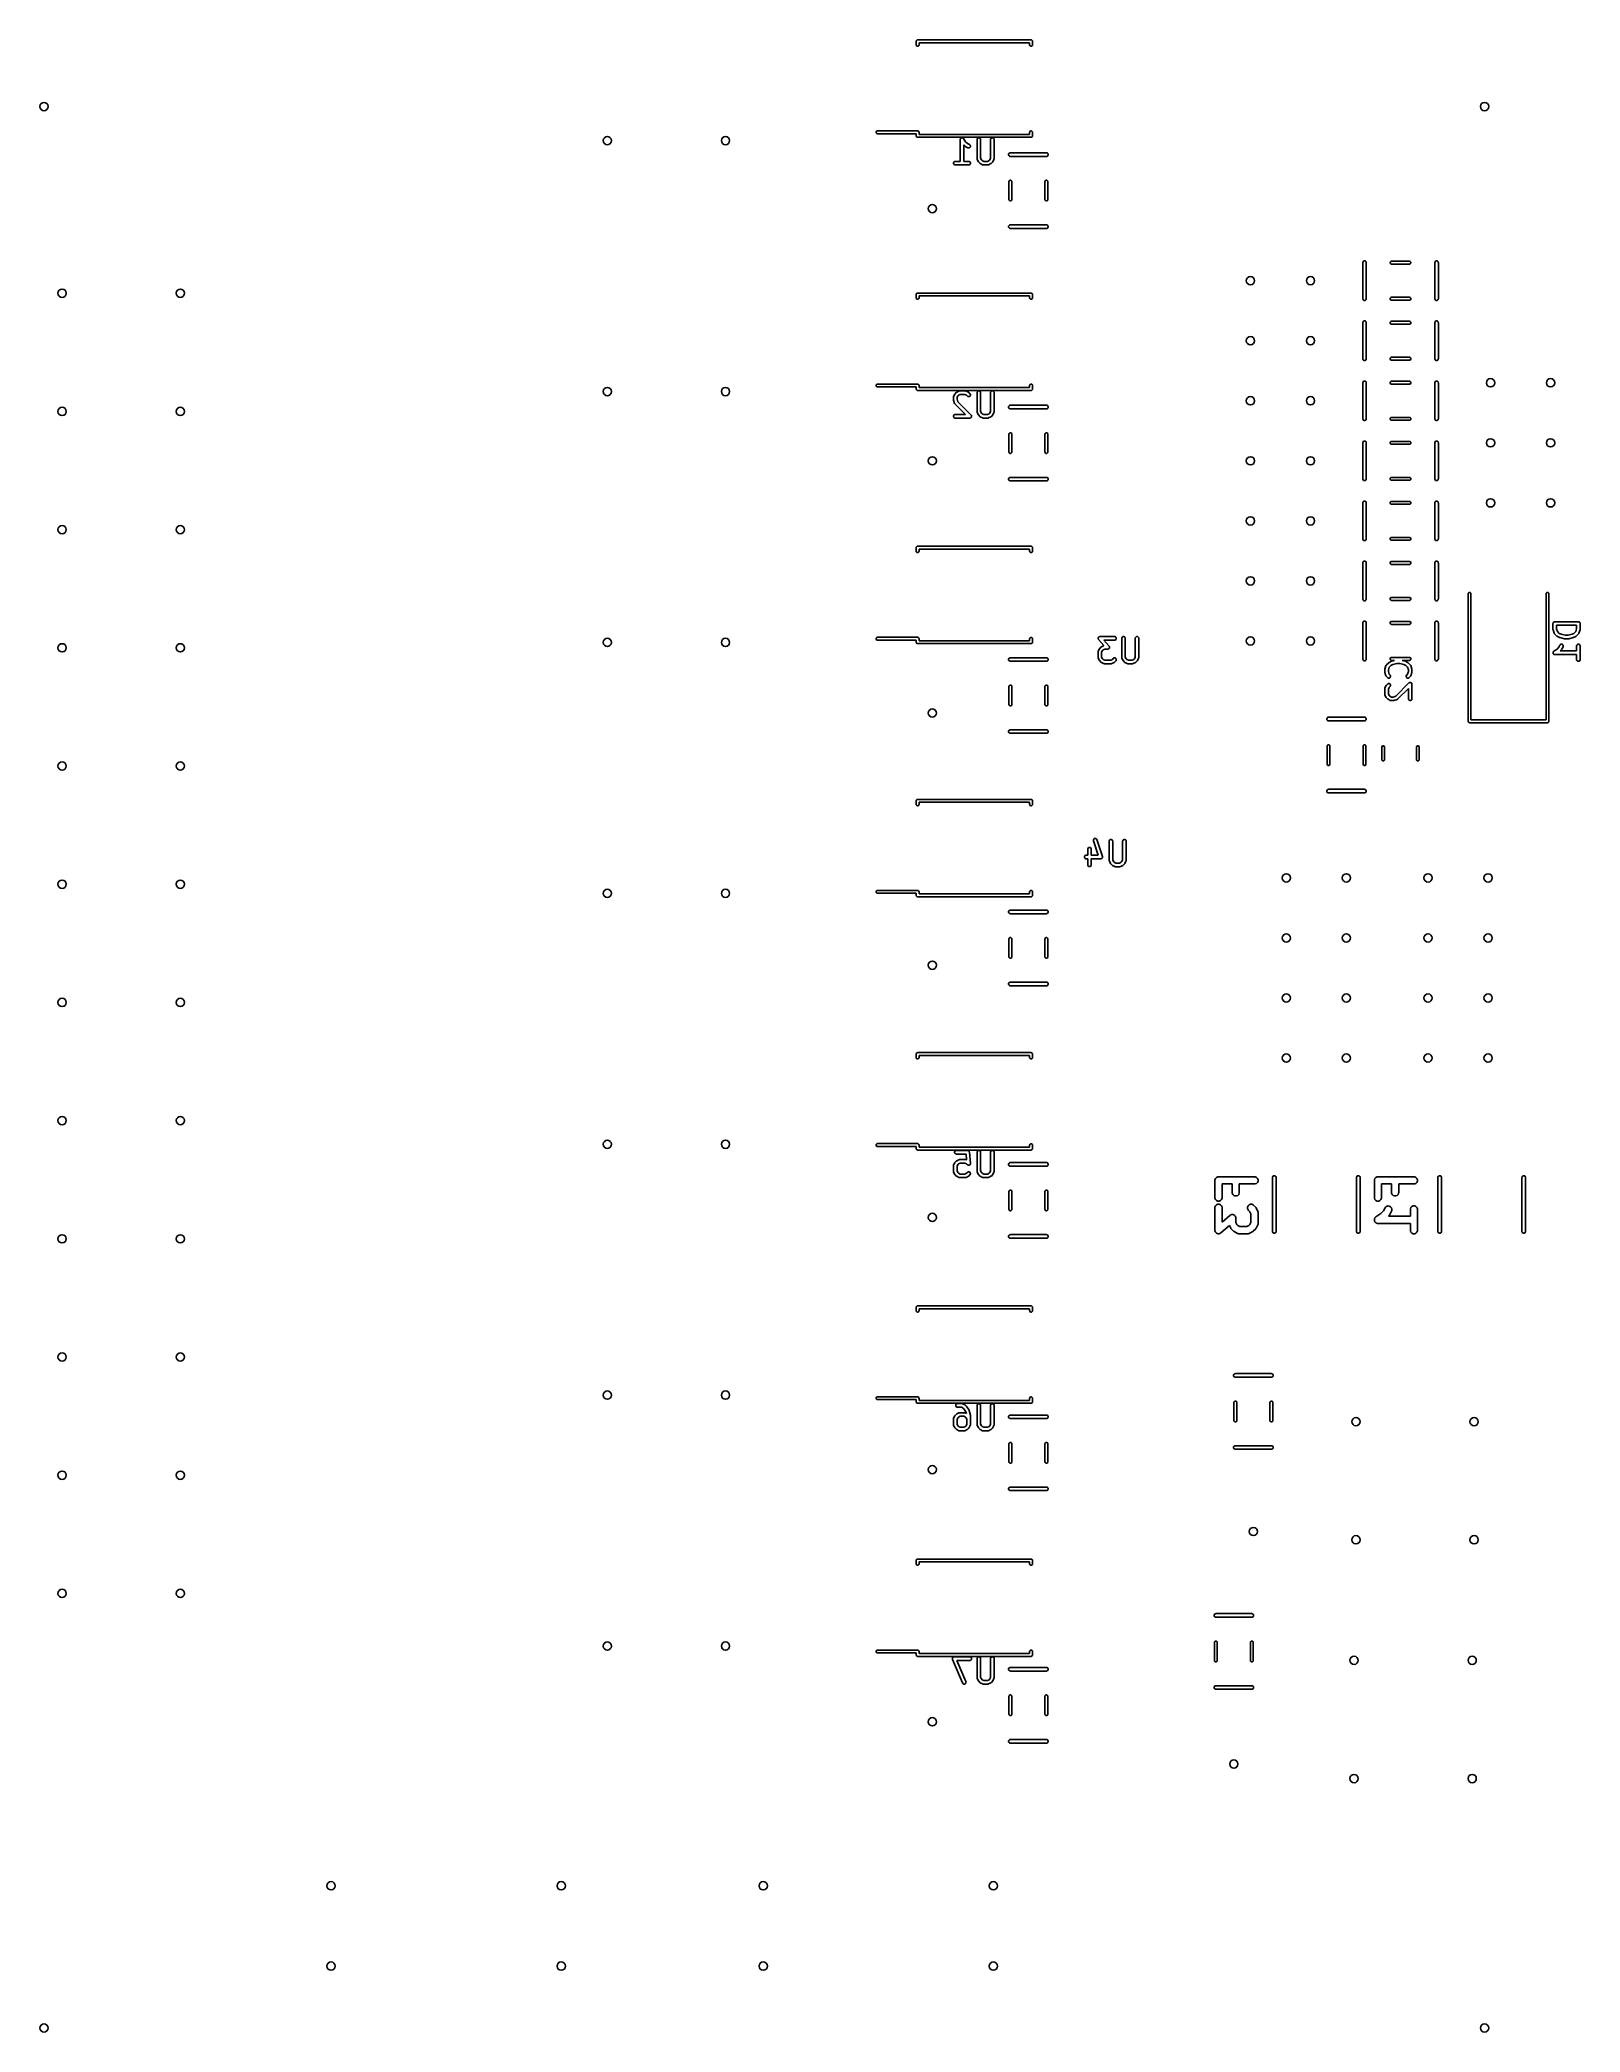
# Model space of a CAD drawing. Extents: x 0.39 to 2.96, y 0.39 to 3.71.
import ezdxf

# ---------------------------------------------------------------- set-up
doc = ezdxf.new("R2010")
doc.units = 0
doc.header["$MEASUREMENT"] = 0
doc.layers.add('BLACK', color=7, linetype='CONTINUOUS')

msp = doc.modelspace()

# ---------------------------------------------------------------- linework, layer by layer
at = {"layer": 'BLACK', "linetype": 'CONTINUOUS'}
for p, q in [((1.8531, 3.7087), (1.8533, 3.7096)), ((1.8531, 3.7028), (1.8531, 3.7087)), ((1.8533, 3.7019), (1.8531, 3.7028)), ((1.8533, 3.7096), (1.8546, 3.7109)), ((1.8546, 3.7007), (1.8533, 3.7019)), ((1.8546, 3.7109), (1.8555, 3.7111)), ((1.8564, 3.7007), (1.8546, 3.7007)), ((1.8555, 3.7111), (2.0445, 3.7111)), ((1.8577, 3.7019), (1.8564, 3.7007)), ((1.8579, 3.7028), (1.8577, 3.7019)), ((2.0421, 3.7064), (1.8579, 3.7064)), ((1.8579, 3.7064), (1.8579, 3.7028)), ((2.0421, 3.7028), (2.0421, 3.7064)), ((2.0423, 3.7019), (2.0421, 3.7028)), ((2.0436, 3.7007), (2.0423, 3.7019)), ((2.0454, 3.7007), (2.0436, 3.7007)), ((2.0445, 3.7111), (2.0454, 3.7109)), ((2.0454, 3.7109), (2.0467, 3.7096)), ((2.0467, 3.7019), (2.0454, 3.7007)), ((2.0467, 3.7096), (2.0469, 3.7087)), ((2.0469, 3.7028), (2.0467, 3.7019)), ((2.0469, 3.7087), (2.0469, 3.7028)), ((1.7864, 3.5581), (1.7877, 3.5593)), ((1.7864, 3.5563), (1.7864, 3.5581)), ((1.7877, 3.555), (1.7864, 3.5563)), ((1.7877, 3.5593), (1.7886, 3.5595)), ((1.7886, 3.5548), (1.7877, 3.555)), ((1.7886, 3.5595), (1.8555, 3.5595)), ((1.8531, 3.5548), (1.7886, 3.5548)), ((1.8531, 3.5513), (1.8531, 3.5548)), ((1.8533, 3.5504), (1.8531, 3.5513)), ((1.8546, 3.5491), (1.8533, 3.5504)), ((1.8555, 3.5595), (1.8564, 3.5593)), ((1.8564, 3.5593), (1.8577, 3.5581)), ((1.8577, 3.5581), (1.8579, 3.5572)), ((1.8579, 3.5572), (1.8579, 3.5536)), ((1.8579, 3.5536), (2.0421, 3.5536)), ((2.0421, 3.5572), (2.0423, 3.5581)), ((2.0421, 3.5536), (2.0421, 3.5572)), ((2.0423, 3.5581), (2.0436, 3.5593)), ((2.0436, 3.5593), (2.0454, 3.5593)), ((2.0454, 3.5593), (2.0467, 3.5581)), ((2.0467, 3.5504), (2.0454, 3.5491)), ((2.0467, 3.5581), (2.0469, 3.5572)), ((2.0469, 3.5513), (2.0467, 3.5504)), ((2.0469, 3.5572), (2.0469, 3.5513)), ((1.8555, 3.5489), (1.8546, 3.5491)), ((2.0445, 3.5489), (1.8555, 3.5489)), ((1.9264, 3.5452), (1.9265, 3.5457)), ((1.9264, 3.5087), (1.9264, 3.5452)), ((1.9264, 3.5452), (1.9264, 3.5452)), ((1.9264, 3.5452), (1.9264, 3.5452)), ((1.9264, 3.5452), (1.9264, 3.5452)), ((1.9265, 3.5457), (1.9266, 3.546)), ((1.9266, 3.546), (1.9267, 3.5463)), ((1.9267, 3.5463), (1.9268, 3.5465)), ((1.9268, 3.5465), (1.9269, 3.5468)), ((1.9269, 3.5468), (1.9271, 3.547)), ((1.9271, 3.547), (1.9273, 3.5473)), ((1.9273, 3.5473), (1.9275, 3.5474)), ((1.9275, 3.5474), (1.9277, 3.5476)), ((1.9277, 3.5476), (1.928, 3.5477)), ((1.928, 3.5477), (1.9283, 3.5479)), ((1.9283, 3.5479), (1.9285, 3.5479)), ((1.9285, 3.5479), (1.9288, 3.5481)), ((1.9288, 3.5481), (1.9291, 3.5481)), ((1.9291, 3.5481), (1.9294, 3.5481)), ((1.9294, 3.5481), (1.9297, 3.5481)), ((1.9297, 3.5481), (1.93, 3.5481)), ((1.93, 3.5481), (1.9302, 3.5479)), ((1.9302, 3.5479), (1.9305, 3.5479)), ((1.9305, 3.5479), (1.9308, 3.5477)), ((1.9308, 3.5477), (1.931, 3.5476)), ((1.931, 3.5476), (1.9312, 3.5474)), ((1.9312, 3.5474), (1.9315, 3.5473)), ((1.9315, 3.5473), (1.9318, 3.5468)), ((1.9318, 3.5468), (1.9318, 3.5468)), ((1.9318, 3.5468), (1.9318, 3.5468)), ((1.9318, 3.5468), (1.9318, 3.5468)), ((1.9318, 3.5468), (1.9354, 3.5414)), ((1.9348, 3.5337), (1.9323, 3.5362)), ((1.9323, 3.5362), (1.9323, 3.5087)), ((1.935, 3.5335), (1.9348, 3.5337)), ((1.9351, 3.5335), (1.935, 3.5335)), ((1.9352, 3.5334), (1.9351, 3.5335)), ((1.9352, 3.5333), (1.9352, 3.5334)), ((1.9353, 3.5333), (1.9352, 3.5333)), ((1.9356, 3.5331), (1.9353, 3.5333)), ((1.9354, 3.5414), (1.9386, 3.5382)), ((1.9393, 3.5313), (1.9356, 3.5331)), ((1.9386, 3.5382), (1.9419, 3.5366)), ((1.9398, 3.5311), (1.9393, 3.5313)), ((1.941, 3.531), (1.9398, 3.5311)), ((1.9421, 3.5314), (1.941, 3.531)), ((1.9419, 3.5366), (1.9424, 3.5362)), ((1.943, 3.5321), (1.9421, 3.5314)), ((1.9424, 3.5362), (1.9432, 3.5354)), ((1.9435, 3.5331), (1.943, 3.5321)), ((1.9432, 3.5354), (1.9436, 3.5343)), ((1.9436, 3.5343), (1.9435, 3.5331)), ((1.9545, 3.5452), (1.9546, 3.5457)), ((1.9545, 3.5133), (1.9545, 3.5452)), ((1.9546, 3.5457), (1.955, 3.5468)), ((1.955, 3.5468), (1.9559, 3.5476)), ((1.9559, 3.5476), (1.9569, 3.5481)), ((1.9569, 3.5481), (1.9581, 3.5481)), ((1.9581, 3.5481), (1.9591, 3.5476)), ((1.9591, 3.5476), (1.96, 3.5468)), ((1.96, 3.5468), (1.9604, 3.5457)), ((1.9604, 3.5457), (1.9605, 3.5452)), ((1.9605, 3.5452), (1.9605, 3.514)), ((1.977, 3.5452), (1.9771, 3.5457)), ((1.977, 3.514), (1.977, 3.5452)), ((1.9771, 3.5457), (1.9775, 3.5468)), ((1.9775, 3.5468), (1.9784, 3.5476)), ((1.9784, 3.5476), (1.9794, 3.5481)), ((1.9794, 3.5481), (1.9806, 3.5481)), ((1.9806, 3.5481), (1.9816, 3.5476)), ((1.9816, 3.5476), (1.9825, 3.5468)), ((1.9825, 3.5468), (1.9829, 3.5457)), ((1.9829, 3.5457), (1.9829, 3.5452)), ((1.9829, 3.5452), (1.9829, 3.5133)), ((2.0071, 3.5206), (2.0075, 3.5216)), ((2.0071, 3.5194), (2.0071, 3.5206)), ((2.0075, 3.5184), (2.0071, 3.5194)), ((2.0075, 3.5216), (2.0084, 3.5225)), ((2.0084, 3.5175), (2.0075, 3.5184)), ((2.0084, 3.5225), (2.0094, 3.5229)), ((2.0094, 3.5171), (2.0084, 3.5175)), ((2.0094, 3.5229), (2.01, 3.523)), ((2.01, 3.517), (2.0094, 3.5171)), ((2.01, 3.523), (2.07, 3.523)), ((2.0454, 3.5491), (2.0445, 3.5489)), ((2.07, 3.523), (2.0706, 3.5229)), ((2.0706, 3.5171), (2.07, 3.517)), ((2.0706, 3.5229), (2.0716, 3.5225)), ((2.0716, 3.5175), (2.0706, 3.5171)), ((2.0716, 3.5225), (2.0725, 3.5216)), ((2.0725, 3.5184), (2.0716, 3.5175)), ((2.0725, 3.5216), (2.0729, 3.5206)), ((2.0729, 3.5194), (2.0725, 3.5184)), ((2.0729, 3.5206), (2.0729, 3.5194)), ((1.9152, 3.5064), (1.9157, 3.5074)), ((1.9152, 3.5052), (1.9152, 3.5064)), ((1.9157, 3.5042), (1.9152, 3.5052)), ((1.9157, 3.5074), (1.9165, 3.5082)), ((1.9165, 3.5033), (1.9157, 3.5042)), ((1.9165, 3.5082), (1.9176, 3.5087)), ((1.9176, 3.5029), (1.9165, 3.5033)), ((1.9176, 3.5087), (1.9181, 3.5087)), ((1.9181, 3.5028), (1.9176, 3.5029)), ((1.9181, 3.5087), (1.9264, 3.5087)), ((1.9406, 3.5028), (1.9181, 3.5028)), ((1.9323, 3.5087), (1.9406, 3.5087)), ((1.9406, 3.5087), (1.9412, 3.5087)), ((1.9412, 3.5029), (1.9406, 3.5028)), ((1.9412, 3.5087), (1.9423, 3.5082)), ((1.9423, 3.5033), (1.9412, 3.5029)), ((1.9423, 3.5082), (1.9431, 3.5074)), ((1.9431, 3.5042), (1.9423, 3.5033)), ((1.9431, 3.5074), (1.9435, 3.5064)), ((1.9435, 3.5052), (1.9431, 3.5042)), ((1.9435, 3.5064), (1.9435, 3.5052)), ((1.9546, 3.5127), (1.9545, 3.5133)), ((1.9546, 3.5126), (1.9546, 3.5127)), ((1.9547, 3.5125), (1.9546, 3.5126)), ((1.9549, 3.512), (1.9547, 3.5125)), ((1.9567, 3.5082), (1.9549, 3.512)), ((1.9569, 3.508), (1.9567, 3.5082)), ((1.9569, 3.5079), (1.9569, 3.508)), ((1.957, 3.5078), (1.9569, 3.5079)), ((1.957, 3.5077), (1.957, 3.5078)), ((1.9571, 3.5077), (1.957, 3.5077)), ((1.9573, 3.5075), (1.9571, 3.5077)), ((1.9592, 3.5056), (1.9573, 3.5075)), ((1.9594, 3.5054), (1.9592, 3.5056)), ((1.9594, 3.5053), (1.9594, 3.5054)), ((1.9595, 3.5053), (1.9594, 3.5053)), ((1.9596, 3.5052), (1.9595, 3.5053)), ((1.9597, 3.5052), (1.9596, 3.5052)), ((1.9599, 3.505), (1.9597, 3.5052)), ((1.9637, 3.5032), (1.9599, 3.505)), ((1.9605, 3.514), (1.9618, 3.5113)), ((1.9618, 3.5113), (1.963, 3.5101)), ((1.963, 3.5101), (1.9657, 3.5087)), ((1.9642, 3.5029), (1.9637, 3.5032)), ((1.9643, 3.5029), (1.9642, 3.5029)), ((1.9644, 3.5029), (1.9643, 3.5029)), ((1.965, 3.5028), (1.9644, 3.5029)), ((1.9725, 3.5028), (1.965, 3.5028)), ((1.9657, 3.5087), (1.9718, 3.5087)), ((1.9718, 3.5087), (1.9745, 3.5101)), ((1.9731, 3.5029), (1.9725, 3.5028)), ((1.9732, 3.5029), (1.9731, 3.5029)), ((1.9733, 3.5029), (1.9732, 3.5029)), ((1.9738, 3.5032), (1.9733, 3.5029)), ((1.9776, 3.505), (1.9738, 3.5032)), ((1.9745, 3.5101), (1.9757, 3.5113)), ((1.9757, 3.5113), (1.977, 3.514)), ((1.9778, 3.5052), (1.9776, 3.505)), ((1.9779, 3.5052), (1.9778, 3.5052)), ((1.978, 3.5053), (1.9779, 3.5052)), ((1.9781, 3.5053), (1.978, 3.5053)), ((1.9783, 3.5056), (1.9781, 3.5054)), ((1.9781, 3.5054), (1.9781, 3.5053)), ((1.9802, 3.5075), (1.9783, 3.5056)), ((1.9804, 3.5077), (1.9802, 3.5075)), ((1.9805, 3.5077), (1.9804, 3.5077)), ((1.9806, 3.5079), (1.9805, 3.5078)), ((1.9805, 3.5078), (1.9805, 3.5077)), ((1.9808, 3.5082), (1.9806, 3.508)), ((1.9806, 3.508), (1.9806, 3.5079)), ((1.9826, 3.512), (1.9808, 3.5082)), ((1.9828, 3.5125), (1.9826, 3.512)), ((1.9829, 3.5126), (1.9828, 3.5125)), ((1.9829, 3.5133), (1.9829, 3.5127)), ((1.9829, 3.5127), (1.9829, 3.5126)), ((2.07, 3.517), (2.01, 3.517)), ((2.0076, 3.475), (2.0078, 3.4759)), ((2.0076, 3.445), (2.0076, 3.475)), ((2.0078, 3.4759), (2.0091, 3.4772)), ((2.0091, 3.4772), (2.0109, 3.4772)), ((2.0109, 3.4772), (2.0122, 3.4759)), ((2.0122, 3.4759), (2.0124, 3.475)), ((2.0124, 3.475), (2.0124, 3.445)), ((2.0676, 3.475), (2.0678, 3.4759)), ((2.0676, 3.445), (2.0676, 3.475)), ((2.0678, 3.4759), (2.0691, 3.4772)), ((2.0691, 3.4772), (2.0709, 3.4772)), ((2.0709, 3.4772), (2.0722, 3.4759)), ((2.0722, 3.4759), (2.0724, 3.475)), ((2.0724, 3.475), (2.0724, 3.445)), ((2.0078, 3.4441), (2.0076, 3.445)), ((2.0091, 3.4428), (2.0078, 3.4441)), ((2.0109, 3.4428), (2.0091, 3.4428)), ((2.0122, 3.4441), (2.0109, 3.4428)), ((2.0124, 3.445), (2.0122, 3.4441)), ((2.0678, 3.4441), (2.0676, 3.445)), ((2.0691, 3.4428), (2.0678, 3.4441)), ((2.0709, 3.4428), (2.0691, 3.4428)), ((2.0722, 3.4441), (2.0709, 3.4428)), ((2.0724, 3.445), (2.0722, 3.4441)), ((2.0071, 3.4006), (2.0075, 3.4016)), ((2.0071, 3.3994), (2.0071, 3.4006)), ((2.0075, 3.3984), (2.0071, 3.3994)), ((2.0075, 3.4016), (2.0084, 3.4025)), ((2.0084, 3.3975), (2.0075, 3.3984)), ((2.0084, 3.4025), (2.0094, 3.4029)), ((2.0094, 3.3971), (2.0084, 3.3975)), ((2.0094, 3.4029), (2.01, 3.403)), ((2.01, 3.397), (2.0094, 3.3971)), ((2.01, 3.403), (2.07, 3.403)), ((2.07, 3.397), (2.01, 3.397)), ((2.07, 3.403), (2.0706, 3.4029)), ((2.0706, 3.3971), (2.07, 3.397)), ((2.0706, 3.4029), (2.0716, 3.4025)), ((2.0716, 3.3975), (2.0706, 3.3971)), ((2.0716, 3.4025), (2.0725, 3.4016)), ((2.0725, 3.3984), (2.0716, 3.3975)), ((2.0725, 3.4016), (2.0729, 3.4006)), ((2.0729, 3.3994), (2.0725, 3.3984)), ((2.0729, 3.4006), (2.0729, 3.3994)), ((2.597, 3.34), (2.5971, 3.3406)), ((2.597, 3.28), (2.597, 3.34)), ((2.5971, 3.3406), (2.5975, 3.3416)), ((2.5975, 3.3416), (2.5984, 3.3425)), ((2.5984, 3.3425), (2.5994, 3.3429)), ((2.5994, 3.3429), (2.6006, 3.3429)), ((2.6006, 3.3429), (2.6016, 3.3425)), ((2.6016, 3.3425), (2.6025, 3.3416)), ((2.6025, 3.3416), (2.6029, 3.3406)), ((2.6029, 3.3406), (2.603, 3.34)), ((2.603, 3.34), (2.603, 3.28)), ((2.6428, 3.3409), (2.6441, 3.3422)), ((2.6428, 3.3391), (2.6428, 3.3409)), ((2.6441, 3.3378), (2.6428, 3.3391)), ((2.6441, 3.3422), (2.645, 3.3424)), ((2.645, 3.3376), (2.6441, 3.3378)), ((2.645, 3.3424), (2.675, 3.3424)), ((2.675, 3.3376), (2.645, 3.3376)), ((2.675, 3.3424), (2.6759, 3.3422)), ((2.6759, 3.3378), (2.675, 3.3376)), ((2.6759, 3.3422), (2.6772, 3.3409)), ((2.6772, 3.3391), (2.6759, 3.3378)), ((2.6772, 3.3409), (2.6772, 3.3391)), ((2.717, 3.34), (2.7171, 3.3406)), ((2.717, 3.28), (2.717, 3.34)), ((2.7171, 3.3406), (2.7175, 3.3416)), ((2.7175, 3.3416), (2.7184, 3.3425)), ((2.7184, 3.3425), (2.7194, 3.3429)), ((2.7194, 3.3429), (2.7206, 3.3429)), ((2.7206, 3.3429), (2.7216, 3.3425)), ((2.7216, 3.3425), (2.7225, 3.3416)), ((2.7225, 3.3416), (2.7229, 3.3406)), ((2.7229, 3.3406), (2.723, 3.34)), ((2.723, 3.34), (2.723, 3.28)), ((1.8531, 3.2871), (1.8533, 3.288)), ((1.8531, 3.2812), (1.8531, 3.2871)), ((1.8533, 3.288), (1.8546, 3.2893)), ((1.8546, 3.2893), (1.8555, 3.2894)), ((1.8555, 3.2894), (2.0445, 3.2894)), ((2.0445, 3.2894), (2.0454, 3.2893)), ((2.0454, 3.2893), (2.0467, 3.288)), ((2.0467, 3.288), (2.0469, 3.2871)), ((2.0469, 3.2871), (2.0469, 3.2812)), ((1.8533, 3.2803), (1.8531, 3.2812)), ((1.8546, 3.279), (1.8533, 3.2803)), ((1.8564, 3.279), (1.8546, 3.279)), ((1.8577, 3.2803), (1.8564, 3.279)), ((1.8579, 3.2812), (1.8577, 3.2803)), ((2.0421, 3.2847), (1.8579, 3.2847)), ((1.8579, 3.2847), (1.8579, 3.2812)), ((2.0421, 3.2812), (2.0421, 3.2847)), ((2.0423, 3.2803), (2.0421, 3.2812)), ((2.0436, 3.279), (2.0423, 3.2803)), ((2.0454, 3.279), (2.0436, 3.279)), ((2.0467, 3.2803), (2.0454, 3.279)), ((2.0469, 3.2812), (2.0467, 3.2803)), ((2.5971, 3.2794), (2.597, 3.28)), ((2.5975, 3.2784), (2.5971, 3.2794)), ((2.5984, 3.2775), (2.5975, 3.2784)), ((2.5994, 3.2771), (2.5984, 3.2775)), ((2.6006, 3.2771), (2.5994, 3.2771)), ((2.6016, 3.2775), (2.6006, 3.2771)), ((2.6025, 3.2784), (2.6016, 3.2775)), ((2.6029, 3.2794), (2.6025, 3.2784)), ((2.603, 3.28), (2.6029, 3.2794)), ((2.6428, 3.2809), (2.6441, 3.2822)), ((2.6428, 3.2791), (2.6428, 3.2809)), ((2.6441, 3.2778), (2.6428, 3.2791)), ((2.6441, 3.2822), (2.645, 3.2824)), ((2.645, 3.2776), (2.6441, 3.2778)), ((2.645, 3.2824), (2.675, 3.2824)), ((2.675, 3.2776), (2.645, 3.2776)), ((2.675, 3.2824), (2.6759, 3.2822)), ((2.6759, 3.2778), (2.675, 3.2776)), ((2.6759, 3.2822), (2.6772, 3.2809)), ((2.6772, 3.2791), (2.6759, 3.2778)), ((2.6772, 3.2809), (2.6772, 3.2791)), ((2.7171, 3.2794), (2.717, 3.28)), ((2.7175, 3.2784), (2.7171, 3.2794)), ((2.7184, 3.2775), (2.7175, 3.2784)), ((2.7194, 3.2771), (2.7184, 3.2775)), ((2.7206, 3.2771), (2.7194, 3.2771)), ((2.7216, 3.2775), (2.7206, 3.2771)), ((2.7225, 3.2784), (2.7216, 3.2775)), ((2.7229, 3.2794), (2.7225, 3.2784)), ((2.723, 3.28), (2.7229, 3.2794)), ((2.597, 3.24), (2.5971, 3.2406)), ((2.597, 3.18), (2.597, 3.24)), ((2.5971, 3.2406), (2.5975, 3.2416)), ((2.5975, 3.2416), (2.5984, 3.2425)), ((2.5984, 3.2425), (2.5994, 3.2429)), ((2.5994, 3.2429), (2.6006, 3.2429)), ((2.6006, 3.2429), (2.6016, 3.2425)), ((2.6016, 3.2425), (2.6025, 3.2416)), ((2.6025, 3.2416), (2.6029, 3.2406)), ((2.6029, 3.2406), (2.603, 3.24)), ((2.603, 3.24), (2.603, 3.18)), ((2.6428, 3.2409), (2.6441, 3.2422)), ((2.6428, 3.2391), (2.6428, 3.2409)), ((2.6441, 3.2378), (2.6428, 3.2391)), ((2.6441, 3.2422), (2.645, 3.2424)), ((2.645, 3.2376), (2.6441, 3.2378)), ((2.645, 3.2424), (2.675, 3.2424)), ((2.675, 3.2376), (2.645, 3.2376)), ((2.675, 3.2424), (2.6759, 3.2422)), ((2.6759, 3.2378), (2.675, 3.2376)), ((2.6759, 3.2422), (2.6772, 3.2409)), ((2.6772, 3.2391), (2.6759, 3.2378)), ((2.6772, 3.2409), (2.6772, 3.2391)), ((2.717, 3.24), (2.7171, 3.2406)), ((2.717, 3.18), (2.717, 3.24)), ((2.7171, 3.2406), (2.7175, 3.2416)), ((2.7175, 3.2416), (2.7184, 3.2425)), ((2.7184, 3.2425), (2.7194, 3.2429)), ((2.7194, 3.2429), (2.7206, 3.2429)), ((2.7206, 3.2429), (2.7216, 3.2425)), ((2.7216, 3.2425), (2.7225, 3.2416)), ((2.7225, 3.2416), (2.7229, 3.2406)), ((2.7229, 3.2406), (2.723, 3.24)), ((2.723, 3.24), (2.723, 3.18)), ((2.5971, 3.1794), (2.597, 3.18)), ((2.5975, 3.1784), (2.5971, 3.1794)), ((2.5984, 3.1775), (2.5975, 3.1784)), ((2.5994, 3.1771), (2.5984, 3.1775)), ((2.6006, 3.1771), (2.5994, 3.1771)), ((2.6016, 3.1775), (2.6006, 3.1771)), ((2.6025, 3.1784), (2.6016, 3.1775)), ((2.6029, 3.1794), (2.6025, 3.1784)), ((2.603, 3.18), (2.6029, 3.1794)), ((2.6428, 3.1809), (2.6441, 3.1822)), ((2.6428, 3.1791), (2.6428, 3.1809)), ((2.6441, 3.1778), (2.6428, 3.1791)), ((2.6441, 3.1822), (2.645, 3.1824)), ((2.645, 3.1776), (2.6441, 3.1778)), ((2.645, 3.1824), (2.675, 3.1824)), ((2.675, 3.1776), (2.645, 3.1776)), ((2.675, 3.1824), (2.6759, 3.1822)), ((2.6759, 3.1778), (2.675, 3.1776)), ((2.6759, 3.1822), (2.6772, 3.1809)), ((2.6772, 3.1791), (2.6759, 3.1778)), ((2.6772, 3.1809), (2.6772, 3.1791)), ((2.7171, 3.1794), (2.717, 3.18)), ((2.7175, 3.1784), (2.7171, 3.1794)), ((2.7184, 3.1775), (2.7175, 3.1784)), ((2.7194, 3.1771), (2.7184, 3.1775)), ((2.7206, 3.1771), (2.7194, 3.1771)), ((2.7216, 3.1775), (2.7206, 3.1771)), ((2.7225, 3.1784), (2.7216, 3.1775)), ((2.7229, 3.1794), (2.7225, 3.1784)), ((2.723, 3.18), (2.7229, 3.1794)), ((1.7864, 3.1364), (1.7877, 3.1377)), ((1.7864, 3.1346), (1.7864, 3.1364)), ((1.7877, 3.1333), (1.7864, 3.1346)), ((1.7877, 3.1377), (1.7886, 3.1379)), ((1.7886, 3.1331), (1.7877, 3.1333)), ((1.7886, 3.1379), (1.8555, 3.1379)), ((1.8531, 3.1331), (1.7886, 3.1331)), ((1.8531, 3.1296), (1.8531, 3.1331)), ((1.8533, 3.1287), (1.8531, 3.1296)), ((1.8546, 3.1274), (1.8533, 3.1287)), ((1.8555, 3.1272), (1.8546, 3.1274)), ((1.8555, 3.1379), (1.8564, 3.1377)), ((2.0445, 3.1272), (1.8555, 3.1272)), ((1.8564, 3.1377), (1.8577, 3.1364)), ((1.8577, 3.1364), (1.8579, 3.1355)), ((1.8579, 3.1355), (1.8579, 3.132)), ((1.8579, 3.132), (2.0421, 3.132)), ((1.9155, 3.1173), (1.9174, 3.1211)), ((1.9174, 3.1211), (1.9175, 3.1213)), ((1.9175, 3.1214), (1.9176, 3.1215)), ((1.9175, 3.1213), (1.9175, 3.1214)), ((1.9176, 3.1215), (1.9177, 3.1216)), ((1.9177, 3.1216), (1.9179, 3.1218)), ((1.9177, 3.1216), (1.9177, 3.1216)), ((1.9179, 3.1218), (1.9198, 3.1237)), ((1.9198, 3.1237), (1.92, 3.1239)), ((1.92, 3.1239), (1.9201, 3.124)), ((1.9201, 3.124), (1.9202, 3.124)), ((1.9202, 3.124), (1.9202, 3.1241)), ((1.9202, 3.1241), (1.9203, 3.1241)), ((1.9203, 3.1241), (1.9206, 3.1243)), ((1.9206, 3.1243), (1.9243, 3.1261)), ((1.9236, 3.1192), (1.9224, 3.118)), ((1.9263, 3.1205), (1.9236, 3.1192)), ((1.9243, 3.1261), (1.9248, 3.1263)), ((1.9248, 3.1263), (1.925, 3.1264)), ((1.925, 3.1264), (1.9251, 3.1264)), ((1.9251, 3.1264), (1.9256, 3.1265)), ((1.9256, 3.1265), (1.935, 3.1265)), ((1.9343, 3.1205), (1.9263, 3.1205)), ((1.937, 3.1192), (1.9343, 3.1205)), ((1.935, 3.1265), (1.9356, 3.1264)), ((1.9356, 3.1264), (1.9357, 3.1264)), ((1.9357, 3.1264), (1.9358, 3.1263)), ((1.9358, 3.1263), (1.9363, 3.1261)), ((1.9363, 3.1261), (1.9401, 3.1243)), ((1.9385, 3.1177), (1.937, 3.1192)), ((1.9401, 3.1243), (1.9403, 3.1241)), ((1.9403, 3.1241), (1.9404, 3.1241)), ((1.9404, 3.1241), (1.9405, 3.124)), ((1.9405, 3.124), (1.9406, 3.124)), ((1.9406, 3.124), (1.9406, 3.1239)), ((1.9406, 3.1239), (1.9408, 3.1237)), ((1.9408, 3.1237), (1.9427, 3.1218)), ((1.9427, 3.1218), (1.9431, 3.1214)), ((1.9431, 3.1214), (1.9435, 3.1203)), ((1.9435, 3.1192), (1.9431, 3.1181)), ((1.9435, 3.1203), (1.9435, 3.1192)), ((1.9545, 3.1235), (1.9546, 3.1241)), ((1.9545, 3.0916), (1.9545, 3.1235)), ((1.9546, 3.1241), (1.955, 3.1251)), ((1.955, 3.1251), (1.9559, 3.126)), ((1.9559, 3.126), (1.9569, 3.1264)), ((1.9569, 3.1264), (1.9581, 3.1264)), ((1.9581, 3.1264), (1.9591, 3.126)), ((1.9591, 3.126), (1.96, 3.1251)), ((1.96, 3.1251), (1.9604, 3.1241)), ((1.9604, 3.1241), (1.9605, 3.1235)), ((1.9605, 3.1235), (1.9605, 3.0923)), ((1.977, 3.1235), (1.9771, 3.1241)), ((1.977, 3.0923), (1.977, 3.1235)), ((1.9771, 3.1241), (1.9775, 3.1251)), ((1.9775, 3.1251), (1.9784, 3.126)), ((1.9784, 3.126), (1.9794, 3.1264)), ((1.9794, 3.1264), (1.9806, 3.1264)), ((1.9806, 3.1264), (1.9816, 3.126)), ((1.9816, 3.126), (1.9825, 3.1251)), ((1.9825, 3.1251), (1.9829, 3.1241)), ((1.9829, 3.1241), (1.9829, 3.1235)), ((1.9829, 3.1235), (1.9829, 3.0916)), ((2.0421, 3.1355), (2.0423, 3.1364)), ((2.0421, 3.132), (2.0421, 3.1355)), ((2.0423, 3.1364), (2.0436, 3.1377)), ((2.0436, 3.1377), (2.0454, 3.1377)), ((2.0454, 3.1274), (2.0445, 3.1272)), ((2.0454, 3.1377), (2.0467, 3.1364)), ((2.0467, 3.1287), (2.0454, 3.1274)), ((2.0467, 3.1364), (2.0469, 3.1355)), ((2.0469, 3.1296), (2.0467, 3.1287)), ((2.0469, 3.1355), (2.0469, 3.1296)), ((2.597, 3.14), (2.5971, 3.1406)), ((2.597, 3.08), (2.597, 3.14)), ((2.5971, 3.1406), (2.5975, 3.1416)), ((2.5975, 3.1416), (2.5984, 3.1425)), ((2.5984, 3.1425), (2.5994, 3.1429)), ((2.5994, 3.1429), (2.6006, 3.1429)), ((2.6006, 3.1429), (2.6016, 3.1425)), ((2.6016, 3.1425), (2.6025, 3.1416)), ((2.6025, 3.1416), (2.6029, 3.1406)), ((2.6029, 3.1406), (2.603, 3.14)), ((2.603, 3.14), (2.603, 3.08)), ((2.6428, 3.1409), (2.6441, 3.1422)), ((2.6428, 3.1391), (2.6428, 3.1409)), ((2.6441, 3.1378), (2.6428, 3.1391)), ((2.6441, 3.1422), (2.645, 3.1424)), ((2.645, 3.1376), (2.6441, 3.1378)), ((2.645, 3.1424), (2.675, 3.1424)), ((2.675, 3.1376), (2.645, 3.1376)), ((2.675, 3.1424), (2.6759, 3.1422)), ((2.6759, 3.1378), (2.675, 3.1376)), ((2.6759, 3.1422), (2.6772, 3.1409)), ((2.6772, 3.1391), (2.6759, 3.1378)), ((2.6772, 3.1409), (2.6772, 3.1391)), ((2.717, 3.14), (2.7171, 3.1406)), ((2.717, 3.08), (2.717, 3.14)), ((2.7171, 3.1406), (2.7175, 3.1416)), ((2.7175, 3.1416), (2.7184, 3.1425)), ((2.7184, 3.1425), (2.7194, 3.1429)), ((2.7194, 3.1429), (2.7206, 3.1429)), ((2.7206, 3.1429), (2.7216, 3.1425)), ((2.7216, 3.1425), (2.7225, 3.1416)), ((2.7225, 3.1416), (2.7229, 3.1406)), ((2.7229, 3.1406), (2.723, 3.14)), ((2.723, 3.14), (2.723, 3.08)), ((1.9152, 3.1166), (1.9153, 3.1167)), ((1.9152, 3.116), (1.9152, 3.1166)), ((1.9152, 3.1122), (1.9152, 3.116)), ((1.9152, 3.112), (1.9152, 3.1122)), ((1.9152, 3.1119), (1.9152, 3.112)), ((1.9152, 3.1118), (1.9152, 3.1119)), ((1.9152, 3.1117), (1.9152, 3.1118)), ((1.9153, 3.1116), (1.9152, 3.1117)), ((1.9152, 3.0847), (1.9157, 3.0858)), ((1.9153, 3.1168), (1.9155, 3.1173)), ((1.9153, 3.1167), (1.9153, 3.1168)), ((1.9153, 3.1113), (1.9153, 3.1116)), ((1.9172, 3.1057), (1.9153, 3.1113)), ((1.9157, 3.0858), (1.9165, 3.0866)), ((1.9165, 3.0866), (1.9176, 3.087)), ((1.9174, 3.1052), (1.9172, 3.1057)), ((1.9175, 3.1051), (1.9174, 3.1052)), ((1.9175, 3.105), (1.9175, 3.1051)), ((1.9179, 3.1045), (1.9175, 3.105)), ((1.9176, 3.087), (1.9181, 3.0871)), ((1.9354, 3.0871), (1.9179, 3.1045)), ((1.9181, 3.0871), (1.9354, 3.0871)), ((1.9224, 3.118), (1.9211, 3.1153)), ((1.9211, 3.1153), (1.9211, 3.1127)), ((1.9211, 3.1127), (1.9226, 3.1082)), ((1.9226, 3.1082), (1.9446, 3.0862)), ((1.939, 3.1173), (1.9385, 3.1177)), ((1.9401, 3.1169), (1.939, 3.1173)), ((1.9412, 3.1169), (1.9401, 3.1169)), ((1.9423, 3.1173), (1.9412, 3.1169)), ((1.9431, 3.1181), (1.9423, 3.1173)), ((1.9446, 3.0862), (1.945, 3.0858)), ((1.945, 3.0858), (1.9454, 3.0847)), ((1.9546, 3.0911), (1.9545, 3.0916)), ((1.9546, 3.091), (1.9546, 3.0911)), ((1.9547, 3.0908), (1.9546, 3.091)), ((1.9549, 3.0903), (1.9547, 3.0908)), ((1.9567, 3.0866), (1.9549, 3.0903)), ((1.9569, 3.0863), (1.9567, 3.0866)), ((1.9569, 3.0862), (1.9569, 3.0863)), ((1.957, 3.0862), (1.9569, 3.0862)), ((1.957, 3.0861), (1.957, 3.0862)), ((1.9571, 3.086), (1.957, 3.0861)), ((1.9573, 3.0858), (1.9571, 3.086)), ((1.9592, 3.0839), (1.9573, 3.0858)), ((1.9605, 3.0923), (1.9618, 3.0896)), ((1.9618, 3.0896), (1.963, 3.0884)), ((1.963, 3.0884), (1.9657, 3.0871)), ((1.9657, 3.0871), (1.9718, 3.0871)), ((1.9718, 3.0871), (1.9745, 3.0884)), ((1.9745, 3.0884), (1.9757, 3.0896)), ((1.9757, 3.0896), (1.977, 3.0923)), ((1.9802, 3.0858), (1.9783, 3.0839)), ((1.9804, 3.086), (1.9802, 3.0858)), ((1.9805, 3.0861), (1.9804, 3.086)), ((1.9806, 3.0862), (1.9805, 3.0862)), ((1.9805, 3.0862), (1.9805, 3.0861)), ((1.9808, 3.0866), (1.9806, 3.0863)), ((1.9806, 3.0863), (1.9806, 3.0862)), ((1.9826, 3.0903), (1.9808, 3.0866)), ((1.9828, 3.0908), (1.9826, 3.0903)), ((1.9829, 3.091), (1.9828, 3.0908)), ((1.9829, 3.0916), (1.9829, 3.0911)), ((1.9829, 3.0911), (1.9829, 3.091)), ((2.0071, 3.1002), (2.0075, 3.1012)), ((2.0071, 3.099), (2.0071, 3.1002)), ((2.0075, 3.0979), (2.0071, 3.099)), ((2.0075, 3.1012), (2.0084, 3.102)), ((2.0084, 3.0971), (2.0075, 3.0979)), ((2.0084, 3.102), (2.0094, 3.1025)), ((2.0094, 3.0967), (2.0084, 3.0971)), ((2.0094, 3.1025), (2.01, 3.1025)), ((2.01, 3.0966), (2.0094, 3.0967)), ((2.01, 3.1025), (2.07, 3.1025)), ((2.07, 3.0966), (2.01, 3.0966)), ((2.07, 3.1025), (2.0706, 3.1025)), ((2.0706, 3.0967), (2.07, 3.0966)), ((2.0706, 3.1025), (2.0716, 3.102)), ((2.0716, 3.0971), (2.0706, 3.0967)), ((2.0716, 3.102), (2.0725, 3.1012)), ((2.0725, 3.0979), (2.0716, 3.0971)), ((2.0725, 3.1012), (2.0729, 3.1002)), ((2.0729, 3.099), (2.0725, 3.0979)), ((2.0729, 3.1002), (2.0729, 3.099)), ((1.9152, 3.0836), (1.9152, 3.0847)), ((1.9157, 3.0825), (1.9152, 3.0836)), ((1.9165, 3.0817), (1.9157, 3.0825)), ((1.9176, 3.0812), (1.9165, 3.0817)), ((1.9181, 3.0812), (1.9176, 3.0812)), ((1.9425, 3.0812), (1.9181, 3.0812)), ((1.9431, 3.0812), (1.9425, 3.0812)), ((1.9434, 3.0814), (1.9431, 3.0812)), ((1.9441, 3.0817), (1.9434, 3.0814)), ((1.945, 3.0825), (1.9441, 3.0817)), ((1.9454, 3.0836), (1.945, 3.0825)), ((1.9454, 3.0847), (1.9454, 3.0836)), ((1.9594, 3.0837), (1.9592, 3.0839)), ((1.9595, 3.0836), (1.9594, 3.0837)), ((1.9594, 3.0837), (1.9594, 3.0837)), ((1.9596, 3.0835), (1.9595, 3.0836)), ((1.9597, 3.0835), (1.9596, 3.0835)), ((1.9599, 3.0834), (1.9597, 3.0835)), ((1.9637, 3.0815), (1.9599, 3.0834)), ((1.9642, 3.0813), (1.9637, 3.0815)), ((1.9643, 3.0813), (1.9642, 3.0813)), ((1.9644, 3.0812), (1.9643, 3.0813)), ((1.965, 3.0812), (1.9644, 3.0812)), ((1.9725, 3.0812), (1.965, 3.0812)), ((1.9731, 3.0812), (1.9725, 3.0812)), ((1.9732, 3.0813), (1.9731, 3.0812)), ((1.9733, 3.0813), (1.9732, 3.0813)), ((1.9738, 3.0815), (1.9733, 3.0813)), ((1.9776, 3.0834), (1.9738, 3.0815)), ((1.9778, 3.0835), (1.9776, 3.0834)), ((1.9779, 3.0835), (1.9778, 3.0835)), ((1.978, 3.0836), (1.9779, 3.0835)), ((1.9781, 3.0837), (1.978, 3.0836)), ((1.9783, 3.0839), (1.9781, 3.0837)), ((1.9781, 3.0837), (1.9781, 3.0837)), ((2.0076, 3.0546), (2.0078, 3.0555)), ((2.0076, 3.0246), (2.0076, 3.0546)), ((2.0078, 3.0555), (2.0091, 3.0568)), ((2.0091, 3.0568), (2.0109, 3.0568)), ((2.0109, 3.0568), (2.0122, 3.0555)), ((2.0122, 3.0555), (2.0124, 3.0546)), ((2.0124, 3.0546), (2.0124, 3.0246)), ((2.0676, 3.0546), (2.0678, 3.0555)), ((2.0676, 3.0246), (2.0676, 3.0546)), ((2.0678, 3.0555), (2.0691, 3.0568)), ((2.0691, 3.0568), (2.0709, 3.0568)), ((2.0709, 3.0568), (2.0722, 3.0555)), ((2.0722, 3.0555), (2.0724, 3.0546)), ((2.0724, 3.0546), (2.0724, 3.0246)), ((2.5971, 3.0794), (2.597, 3.08)), ((2.5975, 3.0784), (2.5971, 3.0794)), ((2.5984, 3.0775), (2.5975, 3.0784)), ((2.5994, 3.0771), (2.5984, 3.0775)), ((2.6006, 3.0771), (2.5994, 3.0771)), ((2.6016, 3.0775), (2.6006, 3.0771)), ((2.6025, 3.0784), (2.6016, 3.0775)), ((2.6029, 3.0794), (2.6025, 3.0784)), ((2.603, 3.08), (2.6029, 3.0794)), ((2.6428, 3.0809), (2.6441, 3.0822)), ((2.6428, 3.0791), (2.6428, 3.0809)), ((2.6441, 3.0778), (2.6428, 3.0791)), ((2.6441, 3.0822), (2.645, 3.0824)), ((2.645, 3.0776), (2.6441, 3.0778)), ((2.645, 3.0824), (2.675, 3.0824)), ((2.675, 3.0776), (2.645, 3.0776)), ((2.675, 3.0824), (2.6759, 3.0822)), ((2.6759, 3.0778), (2.675, 3.0776)), ((2.6759, 3.0822), (2.6772, 3.0809)), ((2.6772, 3.0791), (2.6759, 3.0778)), ((2.6772, 3.0809), (2.6772, 3.0791)), ((2.7171, 3.0794), (2.717, 3.08)), ((2.7175, 3.0784), (2.7171, 3.0794)), ((2.7184, 3.0775), (2.7175, 3.0784)), ((2.7194, 3.0771), (2.7184, 3.0775)), ((2.7206, 3.0771), (2.7194, 3.0771)), ((2.7216, 3.0775), (2.7206, 3.0771)), ((2.7225, 3.0784), (2.7216, 3.0775)), ((2.7229, 3.0794), (2.7225, 3.0784)), ((2.723, 3.08), (2.7229, 3.0794)), ((2.0078, 3.0237), (2.0076, 3.0246)), ((2.0091, 3.0224), (2.0078, 3.0237)), ((2.0109, 3.0224), (2.0091, 3.0224)), ((2.0122, 3.0237), (2.0109, 3.0224)), ((2.0124, 3.0246), (2.0122, 3.0237)), ((2.0678, 3.0237), (2.0676, 3.0246)), ((2.0691, 3.0224), (2.0678, 3.0237)), ((2.0709, 3.0224), (2.0691, 3.0224)), ((2.0722, 3.0237), (2.0709, 3.0224)), ((2.0724, 3.0246), (2.0722, 3.0237)), ((2.597, 3.04), (2.5971, 3.0406)), ((2.597, 2.98), (2.597, 3.04)), ((2.5971, 3.0406), (2.5975, 3.0416)), ((2.5975, 3.0416), (2.5984, 3.0425)), ((2.5984, 3.0425), (2.5994, 3.0429)), ((2.5994, 3.0429), (2.6006, 3.0429)), ((2.6006, 3.0429), (2.6016, 3.0425)), ((2.6016, 3.0425), (2.6025, 3.0416)), ((2.6025, 3.0416), (2.6029, 3.0406)), ((2.6029, 3.0406), (2.603, 3.04)), ((2.603, 3.04), (2.603, 2.98)), ((2.6428, 3.0409), (2.6441, 3.0422)), ((2.6428, 3.0391), (2.6428, 3.0409)), ((2.6441, 3.0378), (2.6428, 3.0391)), ((2.6441, 3.0422), (2.645, 3.0424)), ((2.645, 3.0376), (2.6441, 3.0378)), ((2.645, 3.0424), (2.675, 3.0424)), ((2.675, 3.0376), (2.645, 3.0376)), ((2.675, 3.0424), (2.6759, 3.0422)), ((2.6759, 3.0378), (2.675, 3.0376)), ((2.6759, 3.0422), (2.6772, 3.0409)), ((2.6772, 3.0391), (2.6759, 3.0378)), ((2.6772, 3.0409), (2.6772, 3.0391)), ((2.717, 3.04), (2.7171, 3.0406)), ((2.717, 2.98), (2.717, 3.04)), ((2.7171, 3.0406), (2.7175, 3.0416)), ((2.7175, 3.0416), (2.7184, 3.0425)), ((2.7184, 3.0425), (2.7194, 3.0429)), ((2.7194, 3.0429), (2.7206, 3.0429)), ((2.7206, 3.0429), (2.7216, 3.0425)), ((2.7216, 3.0425), (2.7225, 3.0416)), ((2.7225, 3.0416), (2.7229, 3.0406)), ((2.7229, 3.0406), (2.723, 3.04)), ((2.723, 3.04), (2.723, 2.98)), ((2.0071, 2.9802), (2.0075, 2.9812)), ((2.0071, 2.979), (2.0071, 2.9802)), ((2.0075, 2.9779), (2.0071, 2.979)), ((2.0075, 2.9812), (2.0084, 2.982)), ((2.0084, 2.9771), (2.0075, 2.9779)), ((2.0084, 2.982), (2.0094, 2.9825)), ((2.0094, 2.9767), (2.0084, 2.9771)), ((2.0094, 2.9825), (2.01, 2.9825)), ((2.01, 2.9766), (2.0094, 2.9767)), ((2.01, 2.9825), (2.07, 2.9825)), ((2.07, 2.9766), (2.01, 2.9766)), ((2.07, 2.9825), (2.0706, 2.9825)), ((2.0706, 2.9767), (2.07, 2.9766)), ((2.0706, 2.9825), (2.0716, 2.982)), ((2.0716, 2.9771), (2.0706, 2.9767)), ((2.0716, 2.982), (2.0725, 2.9812)), ((2.0725, 2.9779), (2.0716, 2.9771)), ((2.0725, 2.9812), (2.0729, 2.9802)), ((2.0729, 2.979), (2.0725, 2.9779)), ((2.0729, 2.9802), (2.0729, 2.979)), ((2.5971, 2.9794), (2.597, 2.98)), ((2.5975, 2.9784), (2.5971, 2.9794)), ((2.5984, 2.9775), (2.5975, 2.9784)), ((2.5994, 2.9771), (2.5984, 2.9775)), ((2.6006, 2.9771), (2.5994, 2.9771)), ((2.6016, 2.9775), (2.6006, 2.9771)), ((2.6025, 2.9784), (2.6016, 2.9775)), ((2.6029, 2.9794), (2.6025, 2.9784)), ((2.603, 2.98), (2.6029, 2.9794)), ((2.6428, 2.9809), (2.6441, 2.9822)), ((2.6428, 2.9791), (2.6428, 2.9809)), ((2.6441, 2.9778), (2.6428, 2.9791)), ((2.6441, 2.9822), (2.645, 2.9824)), ((2.645, 2.9776), (2.6441, 2.9778)), ((2.645, 2.9824), (2.675, 2.9824)), ((2.675, 2.9776), (2.645, 2.9776)), ((2.675, 2.9824), (2.6759, 2.9822)), ((2.6759, 2.9778), (2.675, 2.9776)), ((2.6759, 2.9822), (2.6772, 2.9809)), ((2.6772, 2.9791), (2.6759, 2.9778)), ((2.6772, 2.9809), (2.6772, 2.9791)), ((2.7171, 2.9794), (2.717, 2.98)), ((2.7175, 2.9784), (2.7171, 2.9794)), ((2.7184, 2.9775), (2.7175, 2.9784)), ((2.7194, 2.9771), (2.7184, 2.9775)), ((2.7206, 2.9771), (2.7194, 2.9771)), ((2.7216, 2.9775), (2.7206, 2.9771)), ((2.7225, 2.9784), (2.7216, 2.9775)), ((2.7229, 2.9794), (2.7225, 2.9784)), ((2.723, 2.98), (2.7229, 2.9794)), ((2.597, 2.94), (2.5971, 2.9406)), ((2.597, 2.88), (2.597, 2.94)), ((2.5971, 2.9406), (2.5975, 2.9416)), ((2.5975, 2.9416), (2.5984, 2.9425)), ((2.5984, 2.9425), (2.5994, 2.9429)), ((2.5994, 2.9429), (2.6006, 2.9429)), ((2.6006, 2.9429), (2.6016, 2.9425)), ((2.6016, 2.9425), (2.6025, 2.9416)), ((2.6025, 2.9416), (2.6029, 2.9406)), ((2.6029, 2.9406), (2.603, 2.94)), ((2.603, 2.94), (2.603, 2.88)), ((2.6428, 2.9409), (2.6441, 2.9422)), ((2.6428, 2.9391), (2.6428, 2.9409)), ((2.6441, 2.9378), (2.6428, 2.9391)), ((2.6441, 2.9422), (2.645, 2.9424)), ((2.645, 2.9376), (2.6441, 2.9378)), ((2.645, 2.9424), (2.675, 2.9424)), ((2.675, 2.9376), (2.645, 2.9376)), ((2.675, 2.9424), (2.6759, 2.9422)), ((2.6759, 2.9378), (2.675, 2.9376)), ((2.6759, 2.9422), (2.6772, 2.9409)), ((2.6772, 2.9391), (2.6759, 2.9378)), ((2.6772, 2.9409), (2.6772, 2.9391)), ((2.717, 2.94), (2.7171, 2.9406)), ((2.717, 2.88), (2.717, 2.94)), ((2.7171, 2.9406), (2.7175, 2.9416)), ((2.7175, 2.9416), (2.7184, 2.9425)), ((2.7184, 2.9425), (2.7194, 2.9429)), ((2.7194, 2.9429), (2.7206, 2.9429)), ((2.7206, 2.9429), (2.7216, 2.9425)), ((2.7216, 2.9425), (2.7225, 2.9416)), ((2.7225, 2.9416), (2.7229, 2.9406)), ((2.7229, 2.9406), (2.723, 2.94)), ((2.723, 2.94), (2.723, 2.88)), ((1.8531, 2.8654), (1.8533, 2.8663)), ((1.8531, 2.8595), (1.8531, 2.8654)), ((1.8533, 2.8586), (1.8531, 2.8595)), ((1.8533, 2.8663), (1.8546, 2.8676)), ((1.8546, 2.8573), (1.8533, 2.8586)), ((1.8546, 2.8676), (1.8555, 2.8678)), ((1.8564, 2.8573), (1.8546, 2.8573)), ((1.8555, 2.8678), (2.0445, 2.8678)), ((1.8577, 2.8586), (1.8564, 2.8573)), ((1.8579, 2.8595), (1.8577, 2.8586)), ((2.0421, 2.863), (1.8579, 2.863)), ((1.8579, 2.863), (1.8579, 2.8595)), ((2.0421, 2.8595), (2.0421, 2.863)), ((2.0423, 2.8586), (2.0421, 2.8595)), ((2.0436, 2.8573), (2.0423, 2.8586)), ((2.0454, 2.8573), (2.0436, 2.8573)), ((2.0445, 2.8678), (2.0454, 2.8676)), ((2.0454, 2.8676), (2.0467, 2.8663)), ((2.0467, 2.8586), (2.0454, 2.8573)), ((2.0467, 2.8663), (2.0469, 2.8654)), ((2.0469, 2.8595), (2.0467, 2.8586)), ((2.0469, 2.8654), (2.0469, 2.8595)), ((2.5971, 2.8794), (2.597, 2.88)), ((2.5975, 2.8784), (2.5971, 2.8794)), ((2.5984, 2.8775), (2.5975, 2.8784)), ((2.5994, 2.8771), (2.5984, 2.8775)), ((2.6006, 2.8771), (2.5994, 2.8771)), ((2.6016, 2.8775), (2.6006, 2.8771)), ((2.6025, 2.8784), (2.6016, 2.8775)), ((2.6029, 2.8794), (2.6025, 2.8784)), ((2.603, 2.88), (2.6029, 2.8794)), ((2.6428, 2.8809), (2.6441, 2.8822)), ((2.6428, 2.8791), (2.6428, 2.8809)), ((2.6441, 2.8778), (2.6428, 2.8791)), ((2.6441, 2.8822), (2.645, 2.8824)), ((2.645, 2.8776), (2.6441, 2.8778)), ((2.645, 2.8824), (2.675, 2.8824)), ((2.675, 2.8776), (2.645, 2.8776)), ((2.675, 2.8824), (2.6759, 2.8822)), ((2.6759, 2.8778), (2.675, 2.8776)), ((2.6759, 2.8822), (2.6772, 2.8809)), ((2.6772, 2.8791), (2.6759, 2.8778)), ((2.6772, 2.8809), (2.6772, 2.8791)), ((2.7171, 2.8794), (2.717, 2.88)), ((2.7175, 2.8784), (2.7171, 2.8794)), ((2.7184, 2.8775), (2.7175, 2.8784)), ((2.7194, 2.8771), (2.7184, 2.8775)), ((2.7206, 2.8771), (2.7194, 2.8771)), ((2.7216, 2.8775), (2.7206, 2.8771)), ((2.7225, 2.8784), (2.7216, 2.8775)), ((2.7229, 2.8794), (2.7225, 2.8784)), ((2.723, 2.88), (2.7229, 2.8794)), ((2.597, 2.84), (2.5971, 2.8406)), ((2.597, 2.78), (2.597, 2.84)), ((2.5971, 2.8406), (2.5975, 2.8416)), ((2.5975, 2.8416), (2.5984, 2.8425)), ((2.5984, 2.8425), (2.5994, 2.8429)), ((2.5994, 2.8429), (2.6006, 2.8429)), ((2.6006, 2.8429), (2.6016, 2.8425)), ((2.6016, 2.8425), (2.6025, 2.8416)), ((2.6025, 2.8416), (2.6029, 2.8406)), ((2.6029, 2.8406), (2.603, 2.84)), ((2.603, 2.84), (2.603, 2.78)), ((2.6428, 2.8409), (2.6441, 2.8422)), ((2.6428, 2.8391), (2.6428, 2.8409)), ((2.6441, 2.8378), (2.6428, 2.8391)), ((2.6441, 2.8422), (2.645, 2.8424)), ((2.645, 2.8376), (2.6441, 2.8378)), ((2.645, 2.8424), (2.675, 2.8424)), ((2.675, 2.8376), (2.645, 2.8376)), ((2.675, 2.8424), (2.6759, 2.8422)), ((2.6759, 2.8378), (2.675, 2.8376)), ((2.6759, 2.8422), (2.6772, 2.8409)), ((2.6772, 2.8391), (2.6759, 2.8378)), ((2.6772, 2.8409), (2.6772, 2.8391)), ((2.717, 2.84), (2.7171, 2.8406)), ((2.717, 2.78), (2.717, 2.84)), ((2.7171, 2.8406), (2.7175, 2.8416)), ((2.7175, 2.8416), (2.7184, 2.8425)), ((2.7184, 2.8425), (2.7194, 2.8429)), ((2.7194, 2.8429), (2.7206, 2.8429)), ((2.7206, 2.8429), (2.7216, 2.8425)), ((2.7216, 2.8425), (2.7225, 2.8416)), ((2.7225, 2.8416), (2.7229, 2.8406)), ((2.7229, 2.8406), (2.723, 2.84)), ((2.723, 2.84), (2.723, 2.78)), ((2.7727, 2.7887), (2.7729, 2.7896)), ((2.7727, 2.5761), (2.7727, 2.7887)), ((2.7729, 2.7896), (2.7741, 2.7909)), ((2.7741, 2.7909), (2.7759, 2.7909)), ((2.7759, 2.7909), (2.7772, 2.7896)), ((2.7772, 2.7896), (2.7774, 2.7887)), ((2.7774, 2.7887), (2.7774, 2.5785)), ((2.9026, 2.7887), (2.9028, 2.7896)), ((2.9026, 2.5785), (2.9026, 2.7887)), ((2.9028, 2.7896), (2.9041, 2.7909)), ((2.9041, 2.7909), (2.9059, 2.7909)), ((2.9059, 2.7909), (2.9071, 2.7896)), ((2.9071, 2.7896), (2.9073, 2.7887)), ((2.9073, 2.7887), (2.9073, 2.5761)), ((2.5971, 2.7794), (2.597, 2.78)), ((2.5975, 2.7784), (2.5971, 2.7794)), ((2.5984, 2.7775), (2.5975, 2.7784)), ((2.5994, 2.7771), (2.5984, 2.7775)), ((2.6006, 2.7771), (2.5994, 2.7771)), ((2.6016, 2.7775), (2.6006, 2.7771)), ((2.6025, 2.7784), (2.6016, 2.7775)), ((2.6029, 2.7794), (2.6025, 2.7784)), ((2.603, 2.78), (2.6029, 2.7794)), ((2.6428, 2.7809), (2.6441, 2.7822)), ((2.6428, 2.7791), (2.6428, 2.7809)), ((2.6441, 2.7778), (2.6428, 2.7791)), ((2.6441, 2.7822), (2.645, 2.7824)), ((2.645, 2.7776), (2.6441, 2.7778)), ((2.645, 2.7824), (2.675, 2.7824)), ((2.675, 2.7776), (2.645, 2.7776)), ((2.675, 2.7824), (2.6759, 2.7822)), ((2.6759, 2.7778), (2.675, 2.7776)), ((2.6759, 2.7822), (2.6772, 2.7809)), ((2.6772, 2.7791), (2.6759, 2.7778)), ((2.6772, 2.7809), (2.6772, 2.7791)), ((2.7171, 2.7794), (2.717, 2.78)), ((2.7175, 2.7784), (2.7171, 2.7794)), ((2.7184, 2.7775), (2.7175, 2.7784)), ((2.7194, 2.7771), (2.7184, 2.7775)), ((2.7206, 2.7771), (2.7194, 2.7771)), ((2.7216, 2.7775), (2.7206, 2.7771)), ((2.7225, 2.7784), (2.7216, 2.7775)), ((2.7229, 2.7794), (2.7225, 2.7784)), ((2.723, 2.78), (2.7229, 2.7794)), ((2.597, 2.74), (2.5971, 2.7406)), ((2.597, 2.68), (2.597, 2.74)), ((2.5971, 2.7406), (2.5975, 2.7416)), ((2.5975, 2.7416), (2.5984, 2.7425)), ((2.5984, 2.7425), (2.5994, 2.7429)), ((2.5994, 2.7429), (2.6006, 2.7429)), ((2.6006, 2.7429), (2.6016, 2.7425)), ((2.6016, 2.7425), (2.6025, 2.7416)), ((2.6025, 2.7416), (2.6029, 2.7406)), ((2.6029, 2.7406), (2.603, 2.74)), ((2.603, 2.74), (2.603, 2.68)), ((2.6428, 2.7409), (2.6441, 2.7422)), ((2.6428, 2.7391), (2.6428, 2.7409)), ((2.6441, 2.7378), (2.6428, 2.7391)), ((2.6441, 2.7422), (2.645, 2.7424)), ((2.645, 2.7376), (2.6441, 2.7378)), ((2.645, 2.7424), (2.675, 2.7424)), ((2.675, 2.7376), (2.645, 2.7376)), ((2.675, 2.7424), (2.6759, 2.7422)), ((2.6759, 2.7378), (2.675, 2.7376)), ((2.6759, 2.7422), (2.6772, 2.7409)), ((2.6772, 2.7391), (2.6759, 2.7378)), ((2.6772, 2.7409), (2.6772, 2.7391)), ((2.717, 2.74), (2.7171, 2.7406)), ((2.717, 2.68), (2.717, 2.74)), ((2.7171, 2.7406), (2.7175, 2.7416)), ((2.7175, 2.7416), (2.7184, 2.7425)), ((2.7184, 2.7425), (2.7194, 2.7429)), ((2.7194, 2.7429), (2.7206, 2.7429)), ((2.7206, 2.7429), (2.7216, 2.7425)), ((2.7216, 2.7425), (2.7225, 2.7416)), ((2.7225, 2.7416), (2.7229, 2.7406)), ((2.7229, 2.7406), (2.723, 2.74)), ((2.723, 2.74), (2.723, 2.68)), ((2.914, 2.7391), (2.9141, 2.7396)), ((2.914, 2.7297), (2.914, 2.7391)), ((2.914, 2.7294), (2.914, 2.7297)), ((2.914, 2.7293), (2.914, 2.7294)), ((2.9141, 2.7292), (2.914, 2.7293)), ((2.9141, 2.7396), (2.9145, 2.7407)), ((2.9141, 2.7291), (2.9141, 2.7292)), ((2.9141, 2.729), (2.9141, 2.7291)), ((2.9142, 2.7288), (2.9141, 2.729)), ((2.916, 2.7231), (2.9142, 2.7288)), ((2.9145, 2.7407), (2.9153, 2.7415)), ((2.9153, 2.7415), (2.9164, 2.742)), ((2.9163, 2.7226), (2.916, 2.7231)), ((2.9163, 2.7225), (2.9163, 2.7226)), ((2.9164, 2.7224), (2.9163, 2.7225)), ((2.9164, 2.742), (2.917, 2.742)), ((2.9167, 2.722), (2.9164, 2.7224)), ((2.9205, 2.7182), (2.9167, 2.722)), ((2.917, 2.742), (2.9563, 2.742)), ((2.9534, 2.7361), (2.9199, 2.7361)), ((2.9199, 2.7361), (2.9199, 2.7302)), ((2.9199, 2.7302), (2.9214, 2.7257)), ((2.9214, 2.7257), (2.9243, 2.7227)), ((2.9243, 2.7227), (2.9274, 2.7212)), ((2.9274, 2.7212), (2.9342, 2.7195)), ((2.9391, 2.7195), (2.9459, 2.7212)), ((2.9459, 2.7212), (2.949, 2.7227)), ((2.949, 2.7227), (2.9519, 2.7257)), ((2.9519, 2.7257), (2.9534, 2.7302)), ((2.9565, 2.722), (2.9528, 2.7182)), ((2.9534, 2.7302), (2.9534, 2.7361)), ((2.9563, 2.742), (2.9569, 2.742)), ((2.9569, 2.7224), (2.9565, 2.722)), ((2.9569, 2.742), (2.958, 2.7415)), ((2.957, 2.7225), (2.9569, 2.7224)), ((2.9573, 2.7231), (2.957, 2.7226)), ((2.957, 2.7226), (2.957, 2.7225)), ((2.9591, 2.7288), (2.9573, 2.7231)), ((2.958, 2.7415), (2.9588, 2.7407)), ((2.9588, 2.7407), (2.9592, 2.7396)), ((2.9592, 2.729), (2.9591, 2.7288)), ((2.9592, 2.7396), (2.9593, 2.7391)), ((2.9593, 2.7293), (2.9592, 2.7292)), ((2.9592, 2.7292), (2.9592, 2.7291)), ((2.9592, 2.7291), (2.9592, 2.729)), ((2.9593, 2.7391), (2.9593, 2.7297)), ((2.9593, 2.7297), (2.9593, 2.7294)), ((2.9593, 2.7294), (2.9593, 2.7293)), ((1.7864, 2.7147), (1.7877, 2.716)), ((1.7864, 2.7129), (1.7864, 2.7147)), ((1.7877, 2.7116), (1.7864, 2.7129)), ((1.7877, 2.716), (1.7886, 2.7162)), ((1.7886, 2.7115), (1.7877, 2.7116)), ((1.7886, 2.7162), (1.8555, 2.7162)), ((1.8531, 2.7115), (1.7886, 2.7115)), ((1.8531, 2.7079), (1.8531, 2.7115)), ((1.8533, 2.707), (1.8531, 2.7079)), ((1.8546, 2.7057), (1.8533, 2.707)), ((1.8555, 2.7056), (1.8546, 2.7057)), ((1.8555, 2.7162), (1.8564, 2.716)), ((2.0445, 2.7056), (1.8555, 2.7056)), ((1.8564, 2.716), (1.8577, 2.7147)), ((1.8577, 2.7147), (1.8579, 2.7138)), ((1.8579, 2.7138), (1.8579, 2.7103)), ((1.8579, 2.7103), (2.0421, 2.7103)), ((2.0421, 2.7138), (2.0423, 2.7147)), ((2.0421, 2.7103), (2.0421, 2.7138)), ((2.0423, 2.7147), (2.0436, 2.716)), ((2.0436, 2.716), (2.0454, 2.716)), ((2.0454, 2.7057), (2.0445, 2.7056)), ((2.0454, 2.716), (2.0467, 2.7147)), ((2.0467, 2.707), (2.0454, 2.7057)), ((2.0467, 2.7147), (2.0469, 2.7138)), ((2.0469, 2.7079), (2.0467, 2.707)), ((2.0469, 2.7138), (2.0469, 2.7079)), ((2.1562, 2.7145), (2.1562, 2.715)), ((2.1562, 2.715), (2.1563, 2.715)), ((2.1562, 2.714), (2.1562, 2.7145)), ((2.1562, 2.7139), (2.1562, 2.714)), ((2.1562, 2.7138), (2.1562, 2.7139)), ((2.1564, 2.7134), (2.1562, 2.7138)), ((2.1562, 2.6925), (2.1563, 2.6926)), ((2.1562, 2.6919), (2.1562, 2.6925)), ((2.1562, 2.6825), (2.1562, 2.6919)), ((2.1563, 2.7151), (2.1565, 2.7156)), ((2.1563, 2.715), (2.1563, 2.7151)), ((2.1563, 2.6927), (2.1565, 2.6932)), ((2.1563, 2.6926), (2.1563, 2.6927)), ((2.1566, 2.7129), (2.1564, 2.7134)), ((2.1565, 2.7156), (2.1567, 2.716)), ((2.1565, 2.6932), (2.1584, 2.697)), ((2.1567, 2.7128), (2.1566, 2.7129)), ((2.1567, 2.716), (2.1568, 2.7161)), ((2.1567, 2.7127), (2.1567, 2.7128)), ((2.1569, 2.7124), (2.1567, 2.7127)), ((2.1567, 2.7127), (2.1567, 2.7127)), ((2.1568, 2.7162), (2.1572, 2.7165)), ((2.1568, 2.7161), (2.1568, 2.7162)), ((2.1659, 2.7022), (2.1569, 2.7124)), ((2.1572, 2.7165), (2.1575, 2.7168)), ((2.1575, 2.7168), (2.1576, 2.7169)), ((2.1576, 2.7169), (2.1577, 2.7169)), ((2.1577, 2.7169), (2.1581, 2.7171)), ((2.1581, 2.7171), (2.1586, 2.7173)), ((2.1584, 2.697), (2.1585, 2.6972)), ((2.1585, 2.6972), (2.1586, 2.6973)), ((2.1586, 2.7173), (2.1587, 2.7173)), ((2.1586, 2.6973), (2.1586, 2.6974)), ((2.1586, 2.6974), (2.1587, 2.6974)), ((2.1587, 2.7173), (2.1588, 2.7173)), ((2.1587, 2.6975), (2.1589, 2.6977)), ((2.1587, 2.6974), (2.1587, 2.6975)), ((2.1588, 2.7173), (2.1588, 2.7173)), ((2.1588, 2.7173), (2.1591, 2.7173)), ((2.1589, 2.6977), (2.1608, 2.6996)), ((2.1591, 2.7173), (2.1835, 2.7173)), ((2.1608, 2.6996), (2.161, 2.6998)), ((2.161, 2.6998), (2.1611, 2.6998)), ((2.1611, 2.6998), (2.1612, 2.6999)), ((2.1612, 2.6999), (2.1612, 2.7)), ((2.1612, 2.7), (2.1613, 2.7)), ((2.1613, 2.7), (2.1616, 2.7001)), ((2.1616, 2.7001), (2.1653, 2.702)), ((2.1634, 2.6939), (2.1621, 2.6912)), ((2.1621, 2.6912), (2.1621, 2.6832)), ((2.1646, 2.6951), (2.1634, 2.6939)), ((2.1673, 2.6964), (2.1646, 2.6951)), ((2.1653, 2.702), (2.1659, 2.7022)), ((2.1835, 2.7114), (2.1656, 2.7114)), ((2.1656, 2.7114), (2.1745, 2.7013)), ((2.1723, 2.6964), (2.1673, 2.6964)), ((2.1726, 2.6965), (2.1723, 2.6964)), ((2.1727, 2.6965), (2.1726, 2.6965)), ((2.1726, 2.6965), (2.1726, 2.6965)), ((2.1728, 2.6965), (2.1727, 2.6965)), ((2.1733, 2.6967), (2.1728, 2.6965)), ((2.1737, 2.6968), (2.1733, 2.6967)), ((2.1738, 2.6969), (2.1737, 2.6968)), ((2.1739, 2.6969), (2.1738, 2.6969)), ((2.1742, 2.6973), (2.1739, 2.6969)), ((2.1746, 2.6976), (2.1742, 2.6973)), ((2.1745, 2.7013), (2.1747, 2.7011)), ((2.1747, 2.6977), (2.1746, 2.6977)), ((2.1746, 2.6977), (2.1746, 2.6976)), ((2.1747, 2.7011), (2.1747, 2.701)), ((2.1747, 2.701), (2.1747, 2.701)), ((2.1747, 2.701), (2.1748, 2.7009)), ((2.1749, 2.6982), (2.1747, 2.6977)), ((2.1748, 2.7009), (2.175, 2.7004)), ((2.1751, 2.6986), (2.1749, 2.6982)), ((2.175, 2.7004), (2.1752, 2.7)), ((2.1752, 2.6988), (2.1751, 2.6987)), ((2.1751, 2.6987), (2.1751, 2.6986)), ((2.1752, 2.7), (2.1752, 2.6999)), ((2.1752, 2.6999), (2.1752, 2.6998)), ((2.1752, 2.6998), (2.1752, 2.6993)), ((2.1752, 2.6993), (2.1752, 2.6988)), ((2.1835, 2.7173), (2.1841, 2.7173)), ((2.1841, 2.7115), (2.1835, 2.7114)), ((2.1841, 2.7173), (2.1852, 2.7168)), ((2.1852, 2.7119), (2.1841, 2.7115)), ((2.1852, 2.7168), (2.186, 2.716)), ((2.186, 2.7127), (2.1852, 2.7119)), ((2.186, 2.716), (2.1864, 2.715)), ((2.1864, 2.7138), (2.186, 2.7127)), ((2.1864, 2.715), (2.1864, 2.7138)), ((2.1956, 2.715), (2.1961, 2.716)), ((2.1956, 2.7144), (2.1956, 2.715)), ((2.1956, 2.6825), (2.1956, 2.7144)), ((2.1961, 2.716), (2.1969, 2.7168)), ((2.1969, 2.7168), (2.1979, 2.7173)), ((2.1979, 2.7173), (2.1991, 2.7173)), ((2.1991, 2.7173), (2.2002, 2.7168)), ((2.2002, 2.7168), (2.201, 2.716)), ((2.201, 2.716), (2.2014, 2.715)), ((2.2014, 2.715), (2.2015, 2.7144)), ((2.2015, 2.7144), (2.2015, 2.6832)), ((2.2181, 2.715), (2.2186, 2.716)), ((2.2181, 2.7144), (2.2181, 2.715)), ((2.2181, 2.6832), (2.2181, 2.7144)), ((2.2186, 2.716), (2.2194, 2.7168)), ((2.2194, 2.7168), (2.2204, 2.7173)), ((2.2204, 2.7173), (2.2216, 2.7173)), ((2.2216, 2.7173), (2.2226, 2.7168)), ((2.2226, 2.7168), (2.2235, 2.716)), ((2.2235, 2.716), (2.2239, 2.715)), ((2.2239, 2.715), (2.224, 2.7144)), ((2.224, 2.7144), (2.224, 2.6825)), ((2.914, 2.6903), (2.9141, 2.6906)), ((2.9141, 2.69), (2.914, 2.6903)), ((2.9141, 2.6909), (2.9142, 2.6912)), ((2.9141, 2.6906), (2.9141, 2.6909)), ((2.9141, 2.6897), (2.9141, 2.69)), ((2.9142, 2.6895), (2.9141, 2.6897)), ((2.9142, 2.6914), (2.9144, 2.6917)), ((2.9142, 2.6912), (2.9142, 2.6914)), ((2.9142, 2.6892), (2.9142, 2.6895)), ((2.9144, 2.6889), (2.9142, 2.6892)), ((2.9144, 2.6917), (2.9145, 2.692)), ((2.9145, 2.6887), (2.9144, 2.6889)), ((2.9145, 2.692), (2.9147, 2.6922)), ((2.9147, 2.6885), (2.9145, 2.6887)), ((2.9147, 2.6922), (2.9149, 2.6924)), ((2.9149, 2.6882), (2.9147, 2.6885)), ((2.9149, 2.6924), (2.9153, 2.6928)), ((2.9151, 2.6881), (2.9149, 2.6882)), ((2.9153, 2.6879), (2.9151, 2.6881)), ((2.9153, 2.6928), (2.9207, 2.6964)), ((2.9153, 2.6928), (2.9153, 2.6928)), ((2.9153, 2.6928), (2.9153, 2.6928)), ((2.9153, 2.6928), (2.9153, 2.6928)), ((2.9156, 2.6877), (2.9153, 2.6879)), ((2.9158, 2.6876), (2.9156, 2.6877)), ((2.9161, 2.6875), (2.9158, 2.6876)), ((2.9207, 2.718), (2.9205, 2.7182)), ((2.9208, 2.718), (2.9207, 2.718)), ((2.9207, 2.6964), (2.9239, 2.6996)), ((2.9209, 2.7179), (2.9208, 2.718)), ((2.921, 2.7178), (2.9209, 2.7179)), ((2.9209, 2.7179), (2.9209, 2.7179)), ((2.9213, 2.7177), (2.921, 2.7178)), ((2.925, 2.7158), (2.9213, 2.7177)), ((2.9239, 2.6996), (2.9256, 2.7029)), ((2.9251, 2.7158), (2.925, 2.7158)), ((2.9253, 2.7157), (2.9251, 2.7158)), ((2.9251, 2.7158), (2.9251, 2.7158)), ((2.9256, 2.7156), (2.9253, 2.7157)), ((2.9331, 2.7137), (2.9256, 2.7156)), ((2.9256, 2.7156), (2.9256, 2.7156)), ((2.9256, 2.7156), (2.9256, 2.7156)), ((2.9256, 2.7029), (2.9259, 2.7034)), ((2.9259, 2.7034), (2.9267, 2.7041)), ((2.9284, 2.6957), (2.926, 2.6933)), ((2.926, 2.6933), (2.9534, 2.6933)), ((2.9267, 2.7041), (2.9278, 2.7045)), ((2.9278, 2.7045), (2.929, 2.7044)), ((2.9286, 2.696), (2.9284, 2.6957)), ((2.9287, 2.696), (2.9286, 2.696)), ((2.9288, 2.6962), (2.9287, 2.6961)), ((2.9287, 2.6961), (2.9287, 2.696)), ((2.929, 2.6965), (2.9288, 2.6962)), ((2.9288, 2.6962), (2.9288, 2.6962)), ((2.929, 2.7044), (2.93, 2.7039)), ((2.9309, 2.7002), (2.929, 2.6965)), ((2.93, 2.7039), (2.9308, 2.703)), ((2.9308, 2.703), (2.9311, 2.7019)), ((2.9311, 2.7008), (2.9309, 2.7002)), ((2.9311, 2.7019), (2.9311, 2.7008)), ((2.9332, 2.7137), (2.9331, 2.7137)), ((2.9333, 2.7137), (2.9332, 2.7137)), ((2.9335, 2.7136), (2.9333, 2.7137)), ((2.9337, 2.7136), (2.9335, 2.7136)), ((2.9338, 2.7136), (2.9337, 2.7136)), ((2.9337, 2.7136), (2.9337, 2.7136)), ((2.9395, 2.7136), (2.9338, 2.7136)), ((2.9342, 2.7195), (2.9391, 2.7195)), ((2.9396, 2.7136), (2.9395, 2.7136)), ((2.9398, 2.7136), (2.9396, 2.7136)), ((2.9396, 2.7136), (2.9396, 2.7136)), ((2.94, 2.7137), (2.9398, 2.7136)), ((2.9401, 2.7137), (2.94, 2.7137)), ((2.9402, 2.7137), (2.9401, 2.7137)), ((2.9477, 2.7156), (2.9402, 2.7137)), ((2.948, 2.7157), (2.9477, 2.7156)), ((2.9477, 2.7156), (2.9477, 2.7156)), ((2.9477, 2.7156), (2.9477, 2.7156)), ((2.9482, 2.7158), (2.948, 2.7157)), ((2.9483, 2.7158), (2.9482, 2.7158)), ((2.9482, 2.7158), (2.9482, 2.7158)), ((2.952, 2.7177), (2.9483, 2.7158)), ((2.9523, 2.7178), (2.952, 2.7177)), ((2.9524, 2.7179), (2.9523, 2.7179)), ((2.9523, 2.7179), (2.9523, 2.7178)), ((2.9525, 2.718), (2.9524, 2.7179)), ((2.9526, 2.718), (2.9525, 2.718)), ((2.9528, 2.7182), (2.9526, 2.718)), ((2.9534, 2.7021), (2.9539, 2.7032)), ((2.9534, 2.7016), (2.9534, 2.7021)), ((2.9534, 2.6933), (2.9534, 2.7016)), ((2.9539, 2.7032), (2.9547, 2.704)), ((2.9547, 2.704), (2.9558, 2.7045)), ((2.9558, 2.7045), (2.9569, 2.7045)), ((2.9569, 2.7045), (2.958, 2.704)), ((2.958, 2.704), (2.9588, 2.7032)), ((2.9588, 2.7032), (2.9592, 2.7021)), ((2.9592, 2.7021), (2.9593, 2.7016)), ((2.9593, 2.7016), (2.9593, 2.6791)), ((2.0071, 2.6797), (2.0075, 2.6808)), ((2.0071, 2.6786), (2.0071, 2.6797)), ((2.0075, 2.6775), (2.0071, 2.6786)), ((2.0075, 2.6808), (2.0084, 2.6816)), ((2.0084, 2.6767), (2.0075, 2.6775)), ((2.0084, 2.6816), (2.0094, 2.6821)), ((2.0094, 2.6763), (2.0084, 2.6767)), ((2.0094, 2.6821), (2.01, 2.6821)), ((2.01, 2.6762), (2.0094, 2.6763)), ((2.01, 2.6821), (2.07, 2.6821)), ((2.07, 2.6762), (2.01, 2.6762)), ((2.07, 2.6821), (2.0706, 2.6821)), ((2.0706, 2.6763), (2.07, 2.6762)), ((2.0706, 2.6821), (2.0716, 2.6816)), ((2.0716, 2.6767), (2.0706, 2.6763)), ((2.0716, 2.6816), (2.0725, 2.6808)), ((2.0725, 2.6775), (2.0716, 2.6767)), ((2.0725, 2.6808), (2.0729, 2.6797)), ((2.0729, 2.6786), (2.0725, 2.6775)), ((2.0729, 2.6797), (2.0729, 2.6786)), ((2.1562, 2.6819), (2.1562, 2.6825)), ((2.1563, 2.6818), (2.1562, 2.6819)), ((2.1563, 2.6817), (2.1563, 2.6818)), ((2.1565, 2.6812), (2.1563, 2.6817)), ((2.1584, 2.6774), (2.1565, 2.6812)), ((2.1585, 2.6772), (2.1584, 2.6774)), ((2.1586, 2.6771), (2.1585, 2.6772)), ((2.1586, 2.677), (2.1586, 2.6771)), ((2.1587, 2.6769), (2.1586, 2.677)), ((2.1589, 2.6767), (2.1587, 2.6769)), ((2.1587, 2.6769), (2.1587, 2.6769)), ((2.1608, 2.6748), (2.1589, 2.6767)), ((2.161, 2.6746), (2.1608, 2.6748)), ((2.1611, 2.6746), (2.161, 2.6746)), ((2.1612, 2.6745), (2.1611, 2.6746)), ((2.1612, 2.6744), (2.1612, 2.6745)), ((2.1613, 2.6744), (2.1612, 2.6744)), ((2.1616, 2.6742), (2.1613, 2.6744)), ((2.1653, 2.6724), (2.1616, 2.6742)), ((2.1621, 2.6832), (2.1634, 2.6805)), ((2.1634, 2.6805), (2.1646, 2.6793)), ((2.1646, 2.6793), (2.1673, 2.678)), ((2.1659, 2.6722), (2.1653, 2.6724)), ((2.166, 2.6722), (2.1659, 2.6722)), ((2.1661, 2.6721), (2.166, 2.6722)), ((2.1666, 2.6721), (2.1661, 2.6721)), ((2.1779, 2.6721), (2.1666, 2.6721)), ((2.1673, 2.678), (2.1772, 2.678)), ((2.1772, 2.678), (2.1799, 2.6793)), ((2.1785, 2.6721), (2.1779, 2.6721)), ((2.1786, 2.6722), (2.1785, 2.6721)), ((2.1787, 2.6722), (2.1786, 2.6722)), ((2.1792, 2.6724), (2.1787, 2.6722)), ((2.183, 2.6742), (2.1792, 2.6724)), ((2.1799, 2.6793), (2.1814, 2.6808)), ((2.1814, 2.6808), (2.1819, 2.6812)), ((2.1819, 2.6812), (2.1829, 2.6817)), ((2.1829, 2.6817), (2.1841, 2.6817)), ((2.1832, 2.6744), (2.183, 2.6742)), ((2.1833, 2.6744), (2.1832, 2.6744)), ((2.1834, 2.6745), (2.1833, 2.6744)), ((2.1835, 2.6746), (2.1834, 2.6746)), ((2.1834, 2.6746), (2.1834, 2.6745)), ((2.1837, 2.6748), (2.1835, 2.6746)), ((2.1856, 2.6767), (2.1837, 2.6748)), ((2.1841, 2.6817), (2.1852, 2.6812)), ((2.1852, 2.6812), (2.186, 2.6804)), ((2.186, 2.6771), (2.1856, 2.6767)), ((2.186, 2.6804), (2.1864, 2.6793)), ((2.1864, 2.6782), (2.186, 2.6771)), ((2.1864, 2.6793), (2.1864, 2.6782)), ((2.1956, 2.6819), (2.1956, 2.6825)), ((2.1957, 2.6818), (2.1956, 2.6819)), ((2.1957, 2.6817), (2.1957, 2.6818)), ((2.1959, 2.6812), (2.1957, 2.6817)), ((2.1977, 2.6774), (2.1959, 2.6812)), ((2.1979, 2.6772), (2.1977, 2.6774)), ((2.1979, 2.6771), (2.1979, 2.6772)), ((2.198, 2.677), (2.1979, 2.6771)), ((2.1981, 2.6769), (2.198, 2.677)), ((2.1983, 2.6767), (2.1981, 2.6769)), ((2.1981, 2.6769), (2.1981, 2.6769)), ((2.2002, 2.6748), (2.1983, 2.6767)), ((2.2004, 2.6746), (2.2002, 2.6748)), ((2.2005, 2.6745), (2.2004, 2.6746)), ((2.2004, 2.6746), (2.2004, 2.6746)), ((2.2006, 2.6744), (2.2005, 2.6745)), ((2.2007, 2.6744), (2.2006, 2.6744)), ((2.2009, 2.6742), (2.2007, 2.6744)), ((2.2047, 2.6724), (2.2009, 2.6742)), ((2.2015, 2.6832), (2.2028, 2.6805)), ((2.2028, 2.6805), (2.204, 2.6793)), ((2.204, 2.6793), (2.2067, 2.678)), ((2.2052, 2.6722), (2.2047, 2.6724)), ((2.2053, 2.6722), (2.2052, 2.6722)), ((2.2054, 2.6721), (2.2053, 2.6722)), ((2.206, 2.6721), (2.2054, 2.6721)), ((2.2135, 2.6721), (2.206, 2.6721)), ((2.2067, 2.678), (2.2128, 2.678)), ((2.2128, 2.678), (2.2155, 2.6793)), ((2.2141, 2.6721), (2.2135, 2.6721)), ((2.2142, 2.6722), (2.2141, 2.6721)), ((2.2143, 2.6722), (2.2142, 2.6722)), ((2.2148, 2.6724), (2.2143, 2.6722)), ((2.2186, 2.6742), (2.2148, 2.6724)), ((2.2155, 2.6793), (2.2167, 2.6805)), ((2.2167, 2.6805), (2.2181, 2.6832)), ((2.2188, 2.6744), (2.2186, 2.6742)), ((2.2189, 2.6744), (2.2188, 2.6744)), ((2.219, 2.6745), (2.2189, 2.6744)), ((2.2191, 2.6746), (2.219, 2.6745)), ((2.2193, 2.6748), (2.2191, 2.6746)), ((2.2191, 2.6746), (2.2191, 2.6746)), ((2.2212, 2.6767), (2.2193, 2.6748)), ((2.2214, 2.6769), (2.2212, 2.6767)), ((2.2215, 2.6769), (2.2214, 2.6769)), ((2.2216, 2.6771), (2.2215, 2.677)), ((2.2215, 2.677), (2.2215, 2.6769)), ((2.2218, 2.6774), (2.2216, 2.6772)), ((2.2216, 2.6772), (2.2216, 2.6771)), ((2.2236, 2.6812), (2.2218, 2.6774)), ((2.2239, 2.6817), (2.2236, 2.6812)), ((2.224, 2.6825), (2.2239, 2.6819)), ((2.2239, 2.6819), (2.2239, 2.6818)), ((2.2239, 2.6818), (2.2239, 2.6817)), ((2.5971, 2.6794), (2.597, 2.68)), ((2.5975, 2.6784), (2.5971, 2.6794)), ((2.5984, 2.6775), (2.5975, 2.6784)), ((2.5994, 2.6771), (2.5984, 2.6775)), ((2.6006, 2.6771), (2.5994, 2.6771)), ((2.6016, 2.6775), (2.6006, 2.6771)), ((2.6025, 2.6784), (2.6016, 2.6775)), ((2.6029, 2.6794), (2.6025, 2.6784)), ((2.603, 2.68), (2.6029, 2.6794)), ((2.6338, 2.6627), (2.6339, 2.6628)), ((2.6338, 2.6624), (2.6338, 2.6627)), ((2.6338, 2.6627), (2.6338, 2.6627)), ((2.6338, 2.6586), (2.6338, 2.6624)), ((2.6338, 2.6583), (2.6338, 2.6586)), ((2.6339, 2.6582), (2.6338, 2.6583)), ((2.6338, 2.6583), (2.6338, 2.6583)), ((2.6339, 2.663), (2.634, 2.6633)), ((2.6339, 2.6629), (2.6339, 2.663)), ((2.6339, 2.6628), (2.6339, 2.6629)), ((2.6339, 2.658), (2.6339, 2.6582)), ((2.634, 2.6577), (2.6339, 2.658)), ((2.6339, 2.658), (2.6339, 2.658)), ((2.634, 2.6633), (2.6358, 2.6689)), ((2.6358, 2.6521), (2.634, 2.6577)), ((2.6358, 2.6689), (2.6361, 2.6695)), ((2.6361, 2.6695), (2.6362, 2.6696)), ((2.6361, 2.6695), (2.6361, 2.6695)), ((2.6362, 2.6696), (2.6366, 2.6701)), ((2.6366, 2.6701), (2.6403, 2.6738)), ((2.6412, 2.6664), (2.6397, 2.6619)), ((2.6397, 2.6619), (2.6397, 2.6591)), ((2.6397, 2.6591), (2.6412, 2.6546)), ((2.6403, 2.6738), (2.6405, 2.674)), ((2.6405, 2.674), (2.6406, 2.6741)), ((2.6406, 2.6741), (2.6407, 2.6741)), ((2.6407, 2.6741), (2.6407, 2.6742)), ((2.6407, 2.6742), (2.6408, 2.6742)), ((2.6408, 2.6742), (2.6411, 2.6744)), ((2.6411, 2.6744), (2.6448, 2.6763)), ((2.6441, 2.6693), (2.6412, 2.6664)), ((2.6412, 2.6546), (2.6426, 2.6532)), ((2.6428, 2.6809), (2.6441, 2.6822)), ((2.6428, 2.6791), (2.6428, 2.6809)), ((2.6441, 2.6778), (2.6428, 2.6791)), ((2.6441, 2.6822), (2.645, 2.6824)), ((2.645, 2.6776), (2.6441, 2.6778)), ((2.6472, 2.6708), (2.6441, 2.6693)), ((2.6448, 2.6763), (2.6449, 2.6763)), ((2.6449, 2.6763), (2.6451, 2.6764)), ((2.6449, 2.6763), (2.6449, 2.6763)), ((2.645, 2.6824), (2.675, 2.6824)), ((2.65, 2.6776), (2.645, 2.6776)), ((2.6451, 2.6764), (2.6454, 2.6765)), ((2.6454, 2.6765), (2.65, 2.6776)), ((2.6454, 2.6765), (2.6454, 2.6765)), ((2.6454, 2.6765), (2.6454, 2.6765)), ((2.654, 2.6725), (2.6472, 2.6708)), ((2.6589, 2.6725), (2.654, 2.6725)), ((2.6657, 2.6708), (2.6589, 2.6725)), ((2.675, 2.6776), (2.6629, 2.6776)), ((2.6629, 2.6776), (2.6675, 2.6765)), ((2.6688, 2.6693), (2.6657, 2.6708)), ((2.6675, 2.6765), (2.6675, 2.6765)), ((2.6675, 2.6765), (2.6675, 2.6765)), ((2.6675, 2.6765), (2.6678, 2.6764)), ((2.6678, 2.6764), (2.668, 2.6763)), ((2.668, 2.6763), (2.668, 2.6763)), ((2.668, 2.6763), (2.6681, 2.6763)), ((2.6681, 2.6763), (2.6718, 2.6744)), ((2.6717, 2.6664), (2.6688, 2.6693)), ((2.6703, 2.6532), (2.6717, 2.6546)), ((2.6732, 2.6619), (2.6717, 2.6664)), ((2.6717, 2.6546), (2.6732, 2.6591)), ((2.6718, 2.6744), (2.6721, 2.6742)), ((2.6721, 2.6742), (2.6721, 2.6742)), ((2.6721, 2.6742), (2.6722, 2.6741)), ((2.6722, 2.6741), (2.6723, 2.6741)), ((2.6723, 2.6741), (2.6724, 2.674)), ((2.6724, 2.674), (2.6726, 2.6738)), ((2.6726, 2.6738), (2.6763, 2.6701)), ((2.6732, 2.6591), (2.6732, 2.6619)), ((2.675, 2.6824), (2.6759, 2.6822)), ((2.6759, 2.6778), (2.675, 2.6776)), ((2.6759, 2.6822), (2.6772, 2.6809)), ((2.6772, 2.6791), (2.6759, 2.6778)), ((2.6763, 2.6701), (2.6767, 2.6696)), ((2.6767, 2.6696), (2.6768, 2.6695)), ((2.6768, 2.6695), (2.6768, 2.6695)), ((2.6768, 2.6695), (2.6771, 2.6689)), ((2.6771, 2.6689), (2.6789, 2.6633)), ((2.6789, 2.6577), (2.6771, 2.6521)), ((2.6772, 2.6809), (2.6772, 2.6791)), ((2.6789, 2.6633), (2.679, 2.663)), ((2.679, 2.658), (2.6789, 2.6577)), ((2.679, 2.663), (2.679, 2.6629)), ((2.679, 2.6629), (2.679, 2.6628)), ((2.679, 2.6628), (2.6791, 2.6627)), ((2.6791, 2.6583), (2.679, 2.6582)), ((2.679, 2.6582), (2.679, 2.658)), ((2.679, 2.658), (2.679, 2.658)), ((2.6791, 2.6627), (2.6791, 2.6627)), ((2.6791, 2.6627), (2.6791, 2.6624)), ((2.6791, 2.6624), (2.6791, 2.6586)), ((2.6791, 2.6586), (2.6791, 2.6583)), ((2.6791, 2.6583), (2.6791, 2.6583)), ((2.7171, 2.6794), (2.717, 2.68)), ((2.7175, 2.6784), (2.7171, 2.6794)), ((2.7184, 2.6775), (2.7175, 2.6784)), ((2.7194, 2.6771), (2.7184, 2.6775)), ((2.7206, 2.6771), (2.7194, 2.6771)), ((2.7216, 2.6775), (2.7206, 2.6771)), ((2.7225, 2.6784), (2.7216, 2.6775)), ((2.7229, 2.6794), (2.7225, 2.6784)), ((2.723, 2.68), (2.7229, 2.6794)), ((2.9164, 2.6874), (2.9161, 2.6875)), ((2.917, 2.6874), (2.9164, 2.6874)), ((2.9534, 2.6874), (2.917, 2.6874)), ((2.917, 2.6874), (2.917, 2.6874)), ((2.917, 2.6874), (2.917, 2.6874)), ((2.917, 2.6874), (2.917, 2.6874)), ((2.9534, 2.6791), (2.9534, 2.6874)), ((2.9534, 2.6785), (2.9534, 2.6791)), ((2.9539, 2.6774), (2.9534, 2.6785)), ((2.9547, 2.6766), (2.9539, 2.6774)), ((2.9558, 2.6762), (2.9547, 2.6766)), ((2.9569, 2.6762), (2.9558, 2.6762)), ((2.958, 2.6766), (2.9569, 2.6762)), ((2.9588, 2.6774), (2.958, 2.6766)), ((2.9592, 2.6785), (2.9588, 2.6774)), ((2.9593, 2.6791), (2.9592, 2.6785)), ((2.0076, 2.6342), (2.0078, 2.6351)), ((2.0076, 2.6042), (2.0076, 2.6342)), ((2.0078, 2.6351), (2.0091, 2.6363)), ((2.0091, 2.6363), (2.0109, 2.6363)), ((2.0109, 2.6363), (2.0122, 2.6351)), ((2.0122, 2.6351), (2.0124, 2.6342)), ((2.0124, 2.6342), (2.0124, 2.6042)), ((2.0676, 2.6342), (2.0678, 2.6351)), ((2.0676, 2.6042), (2.0676, 2.6342)), ((2.0678, 2.6351), (2.0691, 2.6363)), ((2.0691, 2.6363), (2.0709, 2.6363)), ((2.0709, 2.6363), (2.0722, 2.6351)), ((2.0722, 2.6351), (2.0724, 2.6342)), ((2.0724, 2.6342), (2.0724, 2.6042)), ((2.6338, 2.6305), (2.6339, 2.6311)), ((2.6338, 2.6211), (2.6338, 2.6305)), ((2.6339, 2.6313), (2.6341, 2.6318)), ((2.6339, 2.6312), (2.6339, 2.6313)), ((2.6339, 2.6311), (2.6339, 2.6312)), ((2.6341, 2.6318), (2.636, 2.6356)), ((2.6361, 2.6515), (2.6358, 2.6521)), ((2.636, 2.6356), (2.6362, 2.6358)), ((2.6362, 2.6514), (2.6361, 2.6515)), ((2.6361, 2.6515), (2.6361, 2.6515)), ((2.6366, 2.6509), (2.6362, 2.6514)), ((2.6362, 2.636), (2.6363, 2.6361)), ((2.6362, 2.6359), (2.6362, 2.636)), ((2.6362, 2.6358), (2.6362, 2.6359)), ((2.6363, 2.6361), (2.6364, 2.6361)), ((2.6364, 2.6361), (2.6366, 2.6363)), ((2.6384, 2.649), (2.6366, 2.6509)), ((2.6366, 2.6363), (2.6384, 2.6382)), ((2.6389, 2.6487), (2.6384, 2.649)), ((2.6384, 2.6382), (2.6389, 2.6386)), ((2.6399, 2.6482), (2.6389, 2.6487)), ((2.6389, 2.6386), (2.6399, 2.639)), ((2.6411, 2.6325), (2.6397, 2.6298)), ((2.6397, 2.6298), (2.6397, 2.6218)), ((2.6397, 2.6218), (2.6411, 2.6191)), ((2.6411, 2.6482), (2.6399, 2.6482)), ((2.6399, 2.639), (2.6411, 2.639)), ((2.6422, 2.6487), (2.6411, 2.6482)), ((2.6411, 2.639), (2.6422, 2.6386)), ((2.6426, 2.634), (2.6411, 2.6325)), ((2.643, 2.6495), (2.6422, 2.6487)), ((2.6422, 2.6386), (2.643, 2.6378)), ((2.6426, 2.6532), (2.643, 2.6528)), ((2.643, 2.6345), (2.6426, 2.634)), ((2.643, 2.6528), (2.6434, 2.6517)), ((2.6434, 2.6505), (2.643, 2.6495)), ((2.643, 2.6378), (2.6434, 2.6367)), ((2.6434, 2.6356), (2.643, 2.6345)), ((2.6434, 2.6517), (2.6434, 2.6505)), ((2.6434, 2.6367), (2.6434, 2.6356)), ((2.652, 2.6181), (2.674, 2.6401)), ((2.6732, 2.6309), (2.6557, 2.6134)), ((2.6695, 2.6517), (2.6699, 2.6528)), ((2.6695, 2.6505), (2.6695, 2.6517)), ((2.6699, 2.6495), (2.6695, 2.6505)), ((2.6699, 2.6528), (2.6703, 2.6532)), ((2.6707, 2.6487), (2.6699, 2.6495)), ((2.6718, 2.6482), (2.6707, 2.6487)), ((2.673, 2.6482), (2.6718, 2.6482)), ((2.674, 2.6487), (2.673, 2.6482)), ((2.6732, 2.6136), (2.6732, 2.6309)), ((2.6745, 2.649), (2.674, 2.6487)), ((2.674, 2.6401), (2.6745, 2.6405)), ((2.6763, 2.6509), (2.6745, 2.649)), ((2.6745, 2.6405), (2.6752, 2.6408)), ((2.6752, 2.6408), (2.6756, 2.6409)), ((2.6756, 2.6409), (2.6767, 2.6409)), ((2.6767, 2.6514), (2.6763, 2.6509)), ((2.6768, 2.6515), (2.6767, 2.6514)), ((2.6767, 2.6409), (2.6778, 2.6405)), ((2.6771, 2.6521), (2.6768, 2.6515)), ((2.6768, 2.6515), (2.6768, 2.6515)), ((2.6778, 2.6405), (2.6786, 2.6396)), ((2.6786, 2.6396), (2.6788, 2.639)), ((2.6788, 2.639), (2.679, 2.6386)), ((2.679, 2.6386), (2.6791, 2.638)), ((2.6791, 2.638), (2.6791, 2.6136)), ((2.0078, 2.6033), (2.0076, 2.6042)), ((2.0091, 2.602), (2.0078, 2.6033)), ((2.0109, 2.602), (2.0091, 2.602)), ((2.0122, 2.6033), (2.0109, 2.602)), ((2.0124, 2.6042), (2.0122, 2.6033)), ((2.0678, 2.6033), (2.0676, 2.6042)), ((2.0691, 2.602), (2.0678, 2.6033)), ((2.0709, 2.602), (2.0691, 2.602)), ((2.0722, 2.6033), (2.0709, 2.602)), ((2.0724, 2.6042), (2.0722, 2.6033)), ((2.6339, 2.6206), (2.6338, 2.6211)), ((2.6339, 2.6205), (2.6339, 2.6206)), ((2.6339, 2.6203), (2.6339, 2.6205)), ((2.6341, 2.6198), (2.6339, 2.6203)), ((2.636, 2.6161), (2.6341, 2.6198)), ((2.6362, 2.6158), (2.636, 2.6161)), ((2.6362, 2.6157), (2.6362, 2.6158)), ((2.6363, 2.6156), (2.6362, 2.6157)), ((2.6362, 2.6157), (2.6362, 2.6157)), ((2.6364, 2.6155), (2.6363, 2.6156)), ((2.6366, 2.6153), (2.6364, 2.6155)), ((2.6384, 2.6134), (2.6366, 2.6153)), ((2.6387, 2.6132), (2.6384, 2.6134)), ((2.6388, 2.6131), (2.6387, 2.6132)), ((2.6387, 2.6132), (2.6387, 2.6132)), ((2.6389, 2.613), (2.6388, 2.6131)), ((2.6392, 2.6129), (2.6389, 2.613)), ((2.6389, 2.613), (2.6389, 2.613)), ((2.6429, 2.611), (2.6392, 2.6129)), ((2.6411, 2.6191), (2.6423, 2.6179)), ((2.6423, 2.6179), (2.645, 2.6166)), ((2.6435, 2.6108), (2.6429, 2.611)), ((2.6436, 2.6108), (2.6435, 2.6108)), ((2.6437, 2.6107), (2.6436, 2.6108)), ((2.6443, 2.6107), (2.6437, 2.6107)), ((2.648, 2.6107), (2.6443, 2.6107)), ((2.645, 2.6166), (2.6475, 2.6166)), ((2.6475, 2.6166), (2.652, 2.6181)), ((2.6483, 2.6107), (2.648, 2.6107)), ((2.6484, 2.6107), (2.6483, 2.6107)), ((2.6485, 2.6107), (2.6484, 2.6107)), ((2.6486, 2.6107), (2.6485, 2.6107)), ((2.6487, 2.6108), (2.6486, 2.6107)), ((2.6489, 2.6108), (2.6487, 2.6108)), ((2.6546, 2.6127), (2.6489, 2.6108)), ((2.6551, 2.6129), (2.6546, 2.6127)), ((2.6552, 2.613), (2.6551, 2.6129)), ((2.6553, 2.613), (2.6552, 2.613)), ((2.6557, 2.6134), (2.6553, 2.613)), ((2.6732, 2.6131), (2.6732, 2.6136)), ((2.6737, 2.612), (2.6732, 2.6131)), ((2.6745, 2.6112), (2.6737, 2.612)), ((2.6756, 2.6107), (2.6745, 2.6112)), ((2.6767, 2.6107), (2.6756, 2.6107)), ((2.6778, 2.6112), (2.6767, 2.6107)), ((2.6786, 2.612), (2.6778, 2.6112)), ((2.679, 2.6131), (2.6786, 2.612)), ((2.6791, 2.6136), (2.679, 2.6131)), ((2.0071, 2.5597), (2.0075, 2.5608)), ((2.0071, 2.5586), (2.0071, 2.5597)), ((2.0075, 2.5575), (2.0071, 2.5586)), ((2.0075, 2.5608), (2.0084, 2.5616)), ((2.0084, 2.5567), (2.0075, 2.5575)), ((2.0084, 2.5616), (2.0094, 2.5621)), ((2.0094, 2.5563), (2.0084, 2.5567)), ((2.0094, 2.5621), (2.01, 2.5621)), ((2.01, 2.5562), (2.0094, 2.5563)), ((2.01, 2.5621), (2.07, 2.5621)), ((2.07, 2.5562), (2.01, 2.5562)), ((2.07, 2.5621), (2.0706, 2.5621)), ((2.0706, 2.5563), (2.07, 2.5562)), ((2.0706, 2.5621), (2.0716, 2.5616)), ((2.0716, 2.5567), (2.0706, 2.5563)), ((2.0716, 2.5616), (2.0725, 2.5608)), ((2.0725, 2.5575), (2.0716, 2.5567)), ((2.0725, 2.5608), (2.0729, 2.5597)), ((2.0729, 2.5586), (2.0725, 2.5575)), ((2.0729, 2.5597), (2.0729, 2.5586)), ((2.5371, 2.5806), (2.5375, 2.5816)), ((2.5371, 2.5794), (2.5371, 2.5806)), ((2.5375, 2.5784), (2.5371, 2.5794)), ((2.5375, 2.5816), (2.5384, 2.5825)), ((2.5384, 2.5775), (2.5375, 2.5784)), ((2.5384, 2.5825), (2.5394, 2.5829)), ((2.5394, 2.5771), (2.5384, 2.5775)), ((2.5394, 2.5829), (2.54, 2.583)), ((2.54, 2.577), (2.5394, 2.5771)), ((2.54, 2.583), (2.6, 2.583)), ((2.6, 2.577), (2.54, 2.577)), ((2.6, 2.583), (2.6006, 2.5829)), ((2.6006, 2.5771), (2.6, 2.577)), ((2.6006, 2.5829), (2.6016, 2.5825)), ((2.6016, 2.5775), (2.6006, 2.5771)), ((2.6016, 2.5825), (2.6025, 2.5816)), ((2.6025, 2.5784), (2.6016, 2.5775)), ((2.6025, 2.5816), (2.6029, 2.5806)), ((2.6029, 2.5794), (2.6025, 2.5784)), ((2.6029, 2.5806), (2.6029, 2.5794)), ((2.7729, 2.5752), (2.7727, 2.5761)), ((2.7741, 2.574), (2.7729, 2.5752)), ((2.775, 2.5738), (2.7741, 2.574)), ((2.905, 2.5738), (2.775, 2.5738)), ((2.7774, 2.5785), (2.9026, 2.5785)), ((2.9059, 2.574), (2.905, 2.5738)), ((2.9071, 2.5752), (2.9059, 2.574)), ((2.9073, 2.5761), (2.9071, 2.5752)), ((2.5376, 2.535), (2.5378, 2.5359)), ((2.5376, 2.505), (2.5376, 2.535)), ((2.5378, 2.5359), (2.5391, 2.5372)), ((2.5391, 2.5372), (2.5409, 2.5372)), ((2.5409, 2.5372), (2.5422, 2.5359)), ((2.5422, 2.5359), (2.5424, 2.535)), ((2.5424, 2.535), (2.5424, 2.505)), ((2.5976, 2.535), (2.5978, 2.5359)), ((2.5976, 2.505), (2.5976, 2.535)), ((2.5978, 2.5359), (2.5991, 2.5372)), ((2.5991, 2.5372), (2.6009, 2.5372)), ((2.6009, 2.5372), (2.6022, 2.5359)), ((2.6022, 2.5359), (2.6024, 2.535)), ((2.6024, 2.535), (2.6024, 2.505)), ((2.6287, 2.5329), (2.6289, 2.5338)), ((2.6287, 2.5123), (2.6287, 2.5329)), ((2.6289, 2.5338), (2.6302, 2.5351)), ((2.6302, 2.5351), (2.632, 2.5351)), ((2.632, 2.5351), (2.6332, 2.5338)), ((2.6332, 2.5338), (2.6334, 2.5329)), ((2.6334, 2.5329), (2.6334, 2.5123)), ((2.6866, 2.5329), (2.6868, 2.5338)), ((2.6866, 2.5123), (2.6866, 2.5329)), ((2.6868, 2.5338), (2.688, 2.5351)), ((2.688, 2.5351), (2.6898, 2.5351)), ((2.6898, 2.5351), (2.6911, 2.5338)), ((2.6911, 2.5338), (2.6913, 2.5329)), ((2.6913, 2.5329), (2.6913, 2.5123)), ((2.5378, 2.5041), (2.5376, 2.505)), ((2.5391, 2.5028), (2.5378, 2.5041)), ((2.5409, 2.5028), (2.5391, 2.5028)), ((2.5422, 2.5041), (2.5409, 2.5028)), ((2.5424, 2.505), (2.5422, 2.5041)), ((2.5978, 2.5041), (2.5976, 2.505)), ((2.5991, 2.5028), (2.5978, 2.5041)), ((2.6009, 2.5028), (2.5991, 2.5028)), ((2.6022, 2.5041), (2.6009, 2.5028)), ((2.6024, 2.505), (2.6022, 2.5041)), ((2.6289, 2.5114), (2.6287, 2.5123)), ((2.6302, 2.5101), (2.6289, 2.5114)), ((2.632, 2.5101), (2.6302, 2.5101)), ((2.6332, 2.5114), (2.632, 2.5101)), ((2.6334, 2.5123), (2.6332, 2.5114)), ((2.6868, 2.5114), (2.6866, 2.5123)), ((2.688, 2.5101), (2.6868, 2.5114)), ((2.6898, 2.5101), (2.688, 2.5101)), ((2.6911, 2.5114), (2.6898, 2.5101)), ((2.6913, 2.5123), (2.6911, 2.5114)), ((2.5371, 2.4606), (2.5375, 2.4616)), ((2.5371, 2.4594), (2.5371, 2.4606)), ((2.5375, 2.4584), (2.5371, 2.4594)), ((2.5375, 2.4616), (2.5384, 2.4625)), ((2.5384, 2.4575), (2.5375, 2.4584)), ((2.5384, 2.4625), (2.5394, 2.4629)), ((2.5394, 2.4571), (2.5384, 2.4575)), ((2.5394, 2.4629), (2.54, 2.463)), ((2.54, 2.457), (2.5394, 2.4571)), ((2.54, 2.463), (2.6, 2.463)), ((2.6, 2.457), (2.54, 2.457)), ((2.6, 2.463), (2.6006, 2.4629)), ((2.6006, 2.4571), (2.6, 2.457)), ((2.6006, 2.4629), (2.6016, 2.4625)), ((2.6016, 2.4575), (2.6006, 2.4571)), ((2.6016, 2.4625), (2.6025, 2.4616)), ((2.6025, 2.4584), (2.6016, 2.4575)), ((2.6025, 2.4616), (2.6029, 2.4606)), ((2.6029, 2.4594), (2.6025, 2.4584)), ((2.6029, 2.4606), (2.6029, 2.4594)), ((1.8531, 2.4437), (1.8533, 2.4446)), ((1.8531, 2.4378), (1.8531, 2.4437)), ((1.8533, 2.4369), (1.8531, 2.4378)), ((1.8533, 2.4446), (1.8546, 2.4459)), ((1.8546, 2.4357), (1.8533, 2.4369)), ((1.8546, 2.4459), (1.8555, 2.4461)), ((1.8564, 2.4357), (1.8546, 2.4357)), ((1.8555, 2.4461), (2.0445, 2.4461)), ((1.8577, 2.4369), (1.8564, 2.4357)), ((1.8579, 2.4378), (1.8577, 2.4369)), ((2.0421, 2.4414), (1.8579, 2.4414)), ((1.8579, 2.4414), (1.8579, 2.4378)), ((2.0421, 2.4378), (2.0421, 2.4414)), ((2.0423, 2.4369), (2.0421, 2.4378)), ((2.0436, 2.4357), (2.0423, 2.4369)), ((2.0454, 2.4357), (2.0436, 2.4357)), ((2.0445, 2.4461), (2.0454, 2.4459)), ((2.0454, 2.4459), (2.0467, 2.4446)), ((2.0467, 2.4369), (2.0454, 2.4357)), ((2.0467, 2.4446), (2.0469, 2.4437)), ((2.0469, 2.4378), (2.0467, 2.4369)), ((2.0469, 2.4437), (2.0469, 2.4378)), ((2.1389, 2.3633), (2.139, 2.3639)), ((2.1389, 2.3532), (2.1389, 2.3633)), ((2.139, 2.3639), (2.1394, 2.365)), ((2.1394, 2.365), (2.1402, 2.3658)), ((2.1402, 2.3658), (2.1413, 2.3662)), ((2.1413, 2.3662), (2.1425, 2.3662)), ((2.1425, 2.3662), (2.1435, 2.3658)), ((2.1435, 2.3658), (2.1443, 2.365)), ((2.1443, 2.365), (2.1448, 2.3639)), ((2.1448, 2.3639), (2.1448, 2.3633)), ((2.1448, 2.3633), (2.1448, 2.3532)), ((2.1483, 2.378), (2.1484, 2.3791)), ((2.1485, 2.3774), (2.1483, 2.378)), ((2.1484, 2.3791), (2.1489, 2.3801)), ((2.1565, 2.3532), (2.1485, 2.3774)), ((2.1489, 2.3801), (2.1498, 2.3809)), ((2.1498, 2.3809), (2.1509, 2.3813)), ((2.1509, 2.3813), (2.152, 2.3812)), ((2.152, 2.3812), (2.1531, 2.3807)), ((2.1531, 2.3807), (2.1538, 2.3798)), ((2.1538, 2.3798), (2.1541, 2.3793)), ((2.1541, 2.3793), (2.1634, 2.3512)), ((2.1745, 2.3765), (2.1746, 2.377)), ((2.1745, 2.3446), (2.1745, 2.3765)), ((2.1746, 2.377), (2.175, 2.3781)), ((2.175, 2.3781), (2.1759, 2.3789)), ((2.1759, 2.3789), (2.1769, 2.3794)), ((2.1769, 2.3794), (2.1781, 2.3794)), ((2.1781, 2.3794), (2.1791, 2.3789)), ((2.1791, 2.3789), (2.18, 2.3781)), ((2.18, 2.3781), (2.1804, 2.377)), ((2.1804, 2.377), (2.1805, 2.3765)), ((2.1805, 2.3765), (2.1805, 2.3453)), ((2.197, 2.3765), (2.1971, 2.377)), ((2.197, 2.3453), (2.197, 2.3765)), ((2.1971, 2.377), (2.1975, 2.3781)), ((2.1975, 2.3781), (2.1984, 2.3789)), ((2.1984, 2.3789), (2.1994, 2.3794)), ((2.1994, 2.3794), (2.2006, 2.3794)), ((2.2006, 2.3794), (2.2016, 2.3789)), ((2.2016, 2.3789), (2.2025, 2.3781)), ((2.2025, 2.3781), (2.2029, 2.377)), ((2.2029, 2.377), (2.2029, 2.3765)), ((2.2029, 2.3765), (2.2029, 2.3446)), ((2.1334, 2.3508), (2.1338, 2.3519)), ((2.1334, 2.3496), (2.1334, 2.3508)), ((2.1338, 2.3486), (2.1334, 2.3496)), ((2.1338, 2.3519), (2.1346, 2.3527)), ((2.1346, 2.3478), (2.1338, 2.3486)), ((2.1346, 2.3527), (2.1357, 2.3531)), ((2.1357, 2.3473), (2.1346, 2.3478)), ((2.1357, 2.3531), (2.1363, 2.3532)), ((2.1363, 2.3473), (2.1357, 2.3473)), ((2.1363, 2.3532), (2.1389, 2.3532)), ((2.1389, 2.3473), (2.1363, 2.3473)), ((2.1389, 2.3371), (2.1389, 2.3473)), ((2.139, 2.3365), (2.1389, 2.3371)), ((2.1394, 2.3355), (2.139, 2.3365)), ((2.1402, 2.3346), (2.1394, 2.3355)), ((2.1413, 2.3342), (2.1402, 2.3346)), ((2.1425, 2.3342), (2.1413, 2.3342)), ((2.1435, 2.3346), (2.1425, 2.3342)), ((2.1443, 2.3355), (2.1435, 2.3346)), ((2.1448, 2.3365), (2.1443, 2.3355)), ((2.1448, 2.3532), (2.1565, 2.3532)), ((2.1606, 2.3473), (2.1448, 2.3473)), ((2.1448, 2.3473), (2.1448, 2.3371)), ((2.1448, 2.3371), (2.1448, 2.3365)), ((2.1609, 2.3473), (2.1606, 2.3473)), ((2.161, 2.3473), (2.1609, 2.3473)), ((2.1611, 2.3473), (2.161, 2.3473)), ((2.1612, 2.3473), (2.1611, 2.3473)), ((2.1616, 2.3475), (2.1612, 2.3473)), ((2.1621, 2.3477), (2.1616, 2.3475)), ((2.1622, 2.3477), (2.1621, 2.3477)), ((2.1623, 2.3478), (2.1622, 2.3477)), ((2.1626, 2.3481), (2.1623, 2.3478)), ((2.163, 2.3484), (2.1626, 2.3481)), ((2.1631, 2.3486), (2.163, 2.3485)), ((2.163, 2.3485), (2.163, 2.3484)), ((2.1633, 2.349), (2.1631, 2.3486)), ((2.1635, 2.3494), (2.1633, 2.349)), ((2.1634, 2.3512), (2.1635, 2.3509)), ((2.1635, 2.3509), (2.1635, 2.3508)), ((2.1635, 2.3508), (2.1635, 2.3507)), ((2.1635, 2.3507), (2.1636, 2.3506)), ((2.1636, 2.3506), (2.1635, 2.3501)), ((2.1635, 2.3501), (2.1635, 2.3496)), ((2.1635, 2.3496), (2.1635, 2.3495)), ((2.1635, 2.3495), (2.1635, 2.3494)), ((2.1746, 2.344), (2.1745, 2.3446)), ((2.1746, 2.3439), (2.1746, 2.344)), ((2.1747, 2.3438), (2.1746, 2.3439)), ((2.1749, 2.3433), (2.1747, 2.3438)), ((2.1767, 2.3395), (2.1749, 2.3433)), ((2.1769, 2.3393), (2.1767, 2.3395)), ((2.1769, 2.3392), (2.1769, 2.3393)), ((2.177, 2.3391), (2.1769, 2.3392)), ((2.177, 2.339), (2.177, 2.3391)), ((2.1771, 2.339), (2.177, 2.339)), ((2.1773, 2.3388), (2.1771, 2.339)), ((2.1792, 2.3369), (2.1773, 2.3388)), ((2.1794, 2.3367), (2.1792, 2.3369)), ((2.1794, 2.3366), (2.1794, 2.3367)), ((2.1795, 2.3366), (2.1794, 2.3366)), ((2.1796, 2.3365), (2.1795, 2.3366)), ((2.1797, 2.3365), (2.1796, 2.3365)), ((2.1799, 2.3363), (2.1797, 2.3365)), ((2.1837, 2.3345), (2.1799, 2.3363)), ((2.1805, 2.3453), (2.1818, 2.3426)), ((2.1818, 2.3426), (2.183, 2.3414)), ((2.183, 2.3414), (2.1857, 2.34)), ((2.1842, 2.3342), (2.1837, 2.3345)), ((2.1843, 2.3342), (2.1842, 2.3342)), ((2.1844, 2.3342), (2.1843, 2.3342)), ((2.185, 2.3341), (2.1844, 2.3342)), ((2.1925, 2.3341), (2.185, 2.3341)), ((2.1857, 2.34), (2.1918, 2.34)), ((2.1918, 2.34), (2.1945, 2.3414)), ((2.1931, 2.3342), (2.1925, 2.3341)), ((2.1932, 2.3342), (2.1931, 2.3342)), ((2.1933, 2.3342), (2.1932, 2.3342)), ((2.1938, 2.3345), (2.1933, 2.3342)), ((2.1976, 2.3363), (2.1938, 2.3345)), ((2.1945, 2.3414), (2.1957, 2.3426)), ((2.1957, 2.3426), (2.197, 2.3453)), ((2.1978, 2.3365), (2.1976, 2.3363)), ((2.1979, 2.3365), (2.1978, 2.3365)), ((2.198, 2.3366), (2.1979, 2.3365)), ((2.1981, 2.3366), (2.198, 2.3366)), ((2.1983, 2.3369), (2.1981, 2.3367)), ((2.1981, 2.3367), (2.1981, 2.3366)), ((2.2002, 2.3388), (2.1983, 2.3369)), ((2.2004, 2.339), (2.2002, 2.3388)), ((2.2005, 2.339), (2.2004, 2.339)), ((2.2006, 2.3392), (2.2005, 2.3391)), ((2.2005, 2.3391), (2.2005, 2.339)), ((2.2008, 2.3395), (2.2006, 2.3393)), ((2.2006, 2.3393), (2.2006, 2.3392)), ((2.2026, 2.3433), (2.2008, 2.3395)), ((2.2028, 2.3438), (2.2026, 2.3433)), ((2.2029, 2.3439), (2.2028, 2.3438)), ((2.2029, 2.3446), (2.2029, 2.344)), ((2.2029, 2.344), (2.2029, 2.3439)), ((1.7864, 2.2931), (1.7877, 2.2943)), ((1.7864, 2.2913), (1.7864, 2.2931)), ((1.7877, 2.29), (1.7864, 2.2913)), ((1.7877, 2.2943), (1.7886, 2.2945)), ((1.7886, 2.2898), (1.7877, 2.29)), ((1.7886, 2.2945), (1.8555, 2.2945)), ((1.8531, 2.2898), (1.7886, 2.2898)), ((1.8531, 2.2863), (1.8531, 2.2898)), ((1.8555, 2.2945), (1.8564, 2.2943)), ((1.8564, 2.2943), (1.8577, 2.2931)), ((1.8577, 2.2931), (1.8579, 2.2922)), ((1.8579, 2.2922), (1.8579, 2.2886)), ((2.0421, 2.2922), (2.0423, 2.2931)), ((2.0421, 2.2886), (2.0421, 2.2922)), ((2.0423, 2.2931), (2.0436, 2.2943)), ((2.0436, 2.2943), (2.0454, 2.2943)), ((2.0454, 2.2943), (2.0467, 2.2931)), ((2.0467, 2.2931), (2.0469, 2.2922)), ((2.0469, 2.2922), (2.0469, 2.2863)), ((1.8533, 2.2854), (1.8531, 2.2863)), ((1.8546, 2.2841), (1.8533, 2.2854)), ((1.8555, 2.2839), (1.8546, 2.2841)), ((2.0445, 2.2839), (1.8555, 2.2839)), ((1.8579, 2.2886), (2.0421, 2.2886)), ((2.0071, 2.2593), (2.0075, 2.2604)), ((2.0071, 2.2582), (2.0071, 2.2593)), ((2.0075, 2.2571), (2.0071, 2.2582)), ((2.0075, 2.2604), (2.0084, 2.2612)), ((2.0084, 2.2563), (2.0075, 2.2571)), ((2.0084, 2.2612), (2.0094, 2.2616)), ((2.0094, 2.2559), (2.0084, 2.2563)), ((2.0094, 2.2616), (2.01, 2.2617)), ((2.01, 2.2617), (2.07, 2.2617)), ((2.0454, 2.2841), (2.0445, 2.2839)), ((2.0467, 2.2854), (2.0454, 2.2841)), ((2.0469, 2.2863), (2.0467, 2.2854)), ((2.07, 2.2617), (2.0706, 2.2616)), ((2.0706, 2.2616), (2.0716, 2.2612)), ((2.0716, 2.2563), (2.0706, 2.2559)), ((2.0716, 2.2612), (2.0725, 2.2604)), ((2.0725, 2.2571), (2.0716, 2.2563)), ((2.0725, 2.2604), (2.0729, 2.2593)), ((2.0729, 2.2582), (2.0725, 2.2571)), ((2.0729, 2.2593), (2.0729, 2.2582)), ((2.01, 2.2558), (2.0094, 2.2559)), ((2.07, 2.2558), (2.01, 2.2558)), ((2.0706, 2.2559), (2.07, 2.2558)), ((2.0076, 2.2138), (2.0078, 2.2147)), ((2.0076, 2.1838), (2.0076, 2.2138)), ((2.0078, 2.2147), (2.0091, 2.2159)), ((2.0091, 2.2159), (2.0109, 2.2159)), ((2.0109, 2.2159), (2.0122, 2.2147)), ((2.0122, 2.2147), (2.0124, 2.2138)), ((2.0124, 2.2138), (2.0124, 2.1838)), ((2.0676, 2.2138), (2.0678, 2.2147)), ((2.0676, 2.1838), (2.0676, 2.2138)), ((2.0678, 2.2147), (2.0691, 2.2159)), ((2.0691, 2.2159), (2.0709, 2.2159)), ((2.0709, 2.2159), (2.0722, 2.2147)), ((2.0722, 2.2147), (2.0724, 2.2138)), ((2.0724, 2.2138), (2.0724, 2.1838)), ((2.0078, 2.1828), (2.0076, 2.1838)), ((2.0091, 2.1816), (2.0078, 2.1828)), ((2.0109, 2.1816), (2.0091, 2.1816)), ((2.0122, 2.1828), (2.0109, 2.1816)), ((2.0124, 2.1838), (2.0122, 2.1828)), ((2.0678, 2.1828), (2.0676, 2.1838)), ((2.0691, 2.1816), (2.0678, 2.1828)), ((2.0709, 2.1816), (2.0691, 2.1816)), ((2.0722, 2.1828), (2.0709, 2.1816)), ((2.0724, 2.1838), (2.0722, 2.1828)), ((2.0071, 2.1393), (2.0075, 2.1404)), ((2.0071, 2.1382), (2.0071, 2.1393)), ((2.0075, 2.1371), (2.0071, 2.1382)), ((2.0075, 2.1404), (2.0084, 2.1412)), ((2.0084, 2.1363), (2.0075, 2.1371)), ((2.0084, 2.1412), (2.0094, 2.1416)), ((2.0094, 2.1359), (2.0084, 2.1363)), ((2.0094, 2.1416), (2.01, 2.1417)), ((2.01, 2.1358), (2.0094, 2.1359)), ((2.01, 2.1417), (2.07, 2.1417)), ((2.07, 2.1358), (2.01, 2.1358)), ((2.07, 2.1417), (2.0706, 2.1416)), ((2.0706, 2.1359), (2.07, 2.1358)), ((2.0706, 2.1416), (2.0716, 2.1412)), ((2.0716, 2.1363), (2.0706, 2.1359)), ((2.0716, 2.1412), (2.0725, 2.1404)), ((2.0725, 2.1371), (2.0716, 2.1363)), ((2.0725, 2.1404), (2.0729, 2.1393)), ((2.0729, 2.1382), (2.0725, 2.1371)), ((2.0729, 2.1393), (2.0729, 2.1382)), ((1.8533, 2.023), (1.8546, 2.0243)), ((1.8546, 2.0243), (1.8555, 2.0244)), ((1.8555, 2.0244), (2.0445, 2.0244)), ((2.0445, 2.0244), (2.0454, 2.0243)), ((2.0454, 2.0243), (2.0467, 2.023)), ((1.8531, 2.0221), (1.8533, 2.023)), ((1.8531, 2.0162), (1.8531, 2.0221)), ((1.8533, 2.0153), (1.8531, 2.0162)), ((1.8546, 2.014), (1.8533, 2.0153)), ((1.8564, 2.014), (1.8546, 2.014)), ((1.8577, 2.0153), (1.8564, 2.014)), ((1.8579, 2.0162), (1.8577, 2.0153)), ((2.0421, 2.0197), (1.8579, 2.0197)), ((1.8579, 2.0197), (1.8579, 2.0162)), ((2.0421, 2.0162), (2.0421, 2.0197)), ((2.0423, 2.0153), (2.0421, 2.0162)), ((2.0436, 2.014), (2.0423, 2.0153)), ((2.0454, 2.014), (2.0436, 2.014)), ((2.0467, 2.0153), (2.0454, 2.014)), ((2.0467, 2.023), (2.0469, 2.0221)), ((2.0469, 2.0162), (2.0467, 2.0153)), ((2.0469, 2.0221), (2.0469, 2.0162)), ((1.7864, 1.8714), (1.7877, 1.8727)), ((1.7864, 1.8696), (1.7864, 1.8714)), ((1.7877, 1.8683), (1.7864, 1.8696)), ((1.7877, 1.8727), (1.7886, 1.8729)), ((1.7886, 1.8681), (1.7877, 1.8683)), ((1.7886, 1.8729), (1.8555, 1.8729)), ((1.8531, 1.8681), (1.7886, 1.8681)), ((1.8531, 1.8646), (1.8531, 1.8681)), ((1.8533, 1.8637), (1.8531, 1.8646)), ((1.8546, 1.8624), (1.8533, 1.8637)), ((1.8555, 1.8622), (1.8546, 1.8624)), ((1.8555, 1.8729), (1.8564, 1.8727)), ((2.0445, 1.8622), (1.8555, 1.8622)), ((1.8564, 1.8727), (1.8577, 1.8714)), ((1.8577, 1.8714), (1.8579, 1.8705)), ((1.8579, 1.8705), (1.8579, 1.867)), ((1.8579, 1.867), (2.0421, 1.867)), ((1.9171, 1.8591), (1.9175, 1.8601)), ((1.9171, 1.8579), (1.9171, 1.8591)), ((1.9175, 1.8601), (1.9184, 1.861)), ((1.9184, 1.861), (1.9194, 1.8614)), ((1.9194, 1.8614), (1.92, 1.8615)), ((1.92, 1.8615), (1.9388, 1.8615)), ((1.9388, 1.8615), (1.939, 1.8614)), ((1.939, 1.8614), (1.939, 1.8614)), ((1.939, 1.8614), (1.9391, 1.8614)), ((1.9391, 1.8614), (1.9393, 1.8614)), ((1.9393, 1.8614), (1.9397, 1.8612)), ((1.9397, 1.8612), (1.9401, 1.8611)), ((1.9401, 1.8611), (1.9403, 1.861)), ((1.9403, 1.861), (1.9404, 1.861)), ((1.9404, 1.861), (1.9407, 1.8606)), ((1.9407, 1.8606), (1.941, 1.8604)), ((1.941, 1.8604), (1.9411, 1.8602)), ((1.9411, 1.8602), (1.9412, 1.8601)), ((1.9412, 1.8601), (1.9414, 1.8597)), ((1.9414, 1.8597), (1.9416, 1.8594)), ((1.9416, 1.8594), (1.9416, 1.8591)), ((1.9416, 1.8591), (1.9416, 1.8591)), ((1.9416, 1.8591), (1.9416, 1.859)), ((1.9416, 1.859), (1.9417, 1.8588)), ((1.9417, 1.8588), (1.9436, 1.84)), ((1.9545, 1.8585), (1.9546, 1.8591)), ((1.9545, 1.8266), (1.9545, 1.8585)), ((1.9546, 1.8591), (1.955, 1.8601)), ((1.955, 1.8601), (1.9559, 1.861)), ((1.9559, 1.861), (1.9569, 1.8614)), ((1.9569, 1.8614), (1.9581, 1.8614)), ((1.9581, 1.8614), (1.9591, 1.861)), ((1.9591, 1.861), (1.96, 1.8601)), ((1.96, 1.8601), (1.9604, 1.8591)), ((1.9604, 1.8591), (1.9605, 1.8585)), ((1.9605, 1.8585), (1.9605, 1.8273)), ((1.977, 1.8585), (1.9771, 1.8591)), ((1.977, 1.8273), (1.977, 1.8585)), ((1.9771, 1.8591), (1.9775, 1.8601)), ((1.9775, 1.8601), (1.9784, 1.861)), ((1.9784, 1.861), (1.9794, 1.8614)), ((1.9794, 1.8614), (1.9806, 1.8614)), ((1.9806, 1.8614), (1.9816, 1.861)), ((1.9816, 1.861), (1.9825, 1.8601)), ((1.9825, 1.8601), (1.9829, 1.8591)), ((1.9829, 1.8591), (1.9829, 1.8585)), ((1.9829, 1.8585), (1.9829, 1.8266)), ((2.0421, 1.8705), (2.0423, 1.8714)), ((2.0421, 1.867), (2.0421, 1.8705)), ((2.0423, 1.8714), (2.0436, 1.8727)), ((2.0436, 1.8727), (2.0454, 1.8727)), ((2.0454, 1.8624), (2.0445, 1.8622)), ((2.0454, 1.8727), (2.0467, 1.8714)), ((2.0467, 1.8637), (2.0454, 1.8624)), ((2.0467, 1.8714), (2.0469, 1.8705)), ((2.0469, 1.8646), (2.0467, 1.8637)), ((2.0469, 1.8705), (2.0469, 1.8646)), ((1.9152, 1.8366), (1.9153, 1.8367)), ((1.9152, 1.836), (1.9152, 1.8366)), ((1.9152, 1.8266), (1.9152, 1.836)), ((1.9152, 1.8261), (1.9152, 1.8266)), ((1.9153, 1.826), (1.9152, 1.8261)), ((1.9153, 1.8368), (1.9155, 1.8373)), ((1.9153, 1.8367), (1.9153, 1.8368)), ((1.9153, 1.8258), (1.9153, 1.826)), ((1.9155, 1.8253), (1.9153, 1.8258)), ((1.9155, 1.8373), (1.9174, 1.8411)), ((1.9174, 1.8216), (1.9155, 1.8253)), ((1.9175, 1.8569), (1.9171, 1.8579)), ((1.9174, 1.8411), (1.9175, 1.8413)), ((1.9184, 1.856), (1.9175, 1.8569)), ((1.9175, 1.8414), (1.9176, 1.8415)), ((1.9175, 1.8413), (1.9175, 1.8414)), ((1.9176, 1.8415), (1.9177, 1.8416)), ((1.9177, 1.8416), (1.9179, 1.8418)), ((1.9177, 1.8416), (1.9177, 1.8416)), ((1.9179, 1.8418), (1.9198, 1.8437)), ((1.9194, 1.8556), (1.9184, 1.856)), ((1.92, 1.8555), (1.9194, 1.8556)), ((1.9198, 1.8437), (1.92, 1.8439)), ((1.9361, 1.8555), (1.92, 1.8555)), ((1.92, 1.8439), (1.9201, 1.844)), ((1.9201, 1.844), (1.9202, 1.844)), ((1.9202, 1.844), (1.9202, 1.8441)), ((1.9202, 1.8441), (1.9203, 1.8441)), ((1.9203, 1.8441), (1.9206, 1.8443)), ((1.9206, 1.8443), (1.9243, 1.8461)), ((1.9224, 1.838), (1.9211, 1.8353)), ((1.9211, 1.8353), (1.9211, 1.8273)), ((1.9211, 1.8273), (1.9224, 1.8246)), ((1.9236, 1.8392), (1.9224, 1.838)), ((1.9263, 1.8405), (1.9236, 1.8392)), ((1.9243, 1.8461), (1.9248, 1.8463)), ((1.9248, 1.8463), (1.925, 1.8464)), ((1.925, 1.8464), (1.9251, 1.8464)), ((1.9251, 1.8464), (1.9256, 1.8465)), ((1.9256, 1.8465), (1.935, 1.8465)), ((1.9343, 1.8405), (1.9263, 1.8405)), ((1.937, 1.8392), (1.9343, 1.8405)), ((1.935, 1.8465), (1.9356, 1.8464)), ((1.9356, 1.8464), (1.9357, 1.8464)), ((1.9357, 1.8464), (1.9358, 1.8463)), ((1.9358, 1.8463), (1.9363, 1.8461)), ((1.9371, 1.8458), (1.9361, 1.8555)), ((1.9363, 1.8461), (1.9371, 1.8458)), ((1.9385, 1.8377), (1.937, 1.8392)), ((1.937, 1.8234), (1.9385, 1.825)), ((1.939, 1.8373), (1.9385, 1.8377)), ((1.9385, 1.825), (1.939, 1.8253)), ((1.9391, 1.8372), (1.939, 1.8373)), ((1.939, 1.8253), (1.9401, 1.8258)), ((1.9392, 1.8371), (1.9391, 1.8372)), ((1.9397, 1.837), (1.9392, 1.8371)), ((1.9401, 1.8369), (1.9397, 1.837)), ((1.9402, 1.8369), (1.9401, 1.8369)), ((1.9401, 1.8258), (1.9412, 1.8258)), ((1.9403, 1.8368), (1.9402, 1.8369)), ((1.9408, 1.8369), (1.9403, 1.8368)), ((1.9412, 1.8369), (1.9408, 1.8369)), ((1.9413, 1.8369), (1.9412, 1.8369)), ((1.9412, 1.8258), (1.9423, 1.8253)), ((1.9415, 1.8369), (1.9413, 1.8369)), ((1.9419, 1.8371), (1.9415, 1.8369)), ((1.9423, 1.8373), (1.9419, 1.8371)), ((1.9424, 1.8374), (1.9423, 1.8373)), ((1.9423, 1.8253), (1.9431, 1.8245)), ((1.9425, 1.8375), (1.9424, 1.8374)), ((1.9428, 1.8378), (1.9425, 1.8375)), ((1.9431, 1.8381), (1.9428, 1.8378)), ((1.9432, 1.8384), (1.9431, 1.8382)), ((1.9431, 1.8382), (1.9431, 1.8381)), ((1.9434, 1.8388), (1.9432, 1.8384)), ((1.9435, 1.8392), (1.9434, 1.8388)), ((1.9436, 1.8395), (1.9435, 1.8393)), ((1.9435, 1.8393), (1.9435, 1.8392)), ((1.9436, 1.84), (1.9436, 1.8395)), ((1.9546, 1.8261), (1.9545, 1.8266)), ((1.9546, 1.826), (1.9546, 1.8261)), ((1.9547, 1.8258), (1.9546, 1.826)), ((1.9549, 1.8253), (1.9547, 1.8258)), ((1.9567, 1.8216), (1.9549, 1.8253)), ((1.9605, 1.8273), (1.9618, 1.8246)), ((1.9757, 1.8246), (1.977, 1.8273)), ((1.9826, 1.8253), (1.9808, 1.8216)), ((1.9828, 1.8258), (1.9826, 1.8253)), ((1.9829, 1.826), (1.9828, 1.8258)), ((1.9829, 1.8266), (1.9829, 1.8261)), ((1.9829, 1.8261), (1.9829, 1.826)), ((2.0071, 1.8389), (2.0075, 1.84)), ((2.0071, 1.8378), (2.0071, 1.8389)), ((2.0075, 1.8367), (2.0071, 1.8378)), ((2.0075, 1.84), (2.0084, 1.8408)), ((2.0084, 1.8359), (2.0075, 1.8367)), ((2.0084, 1.8408), (2.0094, 1.8412)), ((2.0094, 1.8354), (2.0084, 1.8359)), ((2.0094, 1.8412), (2.01, 1.8413)), ((2.01, 1.8354), (2.0094, 1.8354)), ((2.01, 1.8413), (2.07, 1.8413)), ((2.07, 1.8354), (2.01, 1.8354)), ((2.07, 1.8413), (2.0706, 1.8412)), ((2.0706, 1.8354), (2.07, 1.8354)), ((2.0706, 1.8412), (2.0716, 1.8408)), ((2.0716, 1.8359), (2.0706, 1.8354)), ((2.0716, 1.8408), (2.0725, 1.84)), ((2.0725, 1.8367), (2.0716, 1.8359)), ((2.0725, 1.84), (2.0729, 1.8389)), ((2.0729, 1.8378), (2.0725, 1.8367)), ((2.0729, 1.8389), (2.0729, 1.8378)), ((1.9175, 1.8213), (1.9174, 1.8216)), ((1.9175, 1.8212), (1.9175, 1.8213)), ((1.9176, 1.8212), (1.9175, 1.8212)), ((1.9177, 1.8211), (1.9176, 1.8212)), ((1.9177, 1.821), (1.9177, 1.8211)), ((1.9179, 1.8208), (1.9177, 1.821)), ((1.9198, 1.8189), (1.9179, 1.8208)), ((1.92, 1.8187), (1.9198, 1.8189)), ((1.9201, 1.8187), (1.92, 1.8187)), ((1.9202, 1.8186), (1.9201, 1.8187)), ((1.9202, 1.8185), (1.9202, 1.8186)), ((1.9203, 1.8185), (1.9202, 1.8185)), ((1.9206, 1.8184), (1.9203, 1.8185)), ((1.9243, 1.8165), (1.9206, 1.8184)), ((1.9224, 1.8246), (1.9236, 1.8234)), ((1.9236, 1.8234), (1.9263, 1.8221)), ((1.9248, 1.8163), (1.9243, 1.8165)), ((1.925, 1.8163), (1.9248, 1.8163)), ((1.9251, 1.8162), (1.925, 1.8163)), ((1.9256, 1.8162), (1.9251, 1.8162)), ((1.935, 1.8162), (1.9256, 1.8162)), ((1.9263, 1.8221), (1.9343, 1.8221)), ((1.9343, 1.8221), (1.937, 1.8234)), ((1.9356, 1.8162), (1.935, 1.8162)), ((1.9357, 1.8163), (1.9356, 1.8162)), ((1.9358, 1.8163), (1.9357, 1.8163)), ((1.9363, 1.8165), (1.9358, 1.8163)), ((1.9401, 1.8184), (1.9363, 1.8165)), ((1.9403, 1.8185), (1.9401, 1.8184)), ((1.9404, 1.8185), (1.9403, 1.8185)), ((1.9405, 1.8186), (1.9404, 1.8185)), ((1.9406, 1.8187), (1.9405, 1.8186)), ((1.9408, 1.8189), (1.9406, 1.8187)), ((1.9406, 1.8187), (1.9406, 1.8187)), ((1.9427, 1.8208), (1.9408, 1.8189)), ((1.9431, 1.8212), (1.9427, 1.8208)), ((1.9431, 1.8245), (1.9435, 1.8235)), ((1.9435, 1.8223), (1.9431, 1.8212)), ((1.9435, 1.8235), (1.9435, 1.8223)), ((1.9569, 1.8213), (1.9567, 1.8216)), ((1.9569, 1.8212), (1.9569, 1.8213)), ((1.957, 1.8212), (1.9569, 1.8212)), ((1.957, 1.8211), (1.957, 1.8212)), ((1.9571, 1.821), (1.957, 1.8211)), ((1.9573, 1.8208), (1.9571, 1.821)), ((1.9592, 1.8189), (1.9573, 1.8208)), ((1.9594, 1.8187), (1.9592, 1.8189)), ((1.9595, 1.8186), (1.9594, 1.8187)), ((1.9594, 1.8187), (1.9594, 1.8187)), ((1.9596, 1.8185), (1.9595, 1.8186)), ((1.9597, 1.8185), (1.9596, 1.8185)), ((1.9599, 1.8184), (1.9597, 1.8185)), ((1.9637, 1.8165), (1.9599, 1.8184)), ((1.9618, 1.8246), (1.963, 1.8234)), ((1.963, 1.8234), (1.9657, 1.8221)), ((1.9642, 1.8163), (1.9637, 1.8165)), ((1.9643, 1.8163), (1.9642, 1.8163)), ((1.9644, 1.8162), (1.9643, 1.8163)), ((1.965, 1.8162), (1.9644, 1.8162)), ((1.9725, 1.8162), (1.965, 1.8162)), ((1.9657, 1.8221), (1.9718, 1.8221)), ((1.9718, 1.8221), (1.9745, 1.8234)), ((1.9731, 1.8162), (1.9725, 1.8162)), ((1.9732, 1.8163), (1.9731, 1.8162)), ((1.9733, 1.8163), (1.9732, 1.8163)), ((1.9738, 1.8165), (1.9733, 1.8163)), ((1.9776, 1.8184), (1.9738, 1.8165)), ((1.9745, 1.8234), (1.9757, 1.8246)), ((1.9778, 1.8185), (1.9776, 1.8184)), ((1.9779, 1.8185), (1.9778, 1.8185)), ((1.978, 1.8186), (1.9779, 1.8185)), ((1.9781, 1.8187), (1.978, 1.8186)), ((1.9783, 1.8189), (1.9781, 1.8187)), ((1.9781, 1.8187), (1.9781, 1.8187)), ((1.9802, 1.8208), (1.9783, 1.8189)), ((1.9804, 1.821), (1.9802, 1.8208)), ((1.9805, 1.8211), (1.9804, 1.821)), ((1.9806, 1.8212), (1.9805, 1.8212)), ((1.9805, 1.8212), (1.9805, 1.8211)), ((1.9808, 1.8216), (1.9806, 1.8213)), ((1.9806, 1.8213), (1.9806, 1.8212)), ((2.0076, 1.7933), (2.0078, 1.7942)), ((2.0076, 1.7633), (2.0076, 1.7933)), ((2.0078, 1.7942), (2.0091, 1.7955)), ((2.0091, 1.7955), (2.0109, 1.7955)), ((2.0109, 1.7955), (2.0122, 1.7942)), ((2.0122, 1.7942), (2.0124, 1.7933)), ((2.0124, 1.7933), (2.0124, 1.7633)), ((2.0676, 1.7933), (2.0678, 1.7942)), ((2.0676, 1.7633), (2.0676, 1.7933)), ((2.0678, 1.7942), (2.0691, 1.7955)), ((2.0691, 1.7955), (2.0709, 1.7955)), ((2.0709, 1.7955), (2.0722, 1.7942)), ((2.0722, 1.7942), (2.0724, 1.7933)), ((2.0724, 1.7933), (2.0724, 1.7633)), ((2.3508, 1.8117), (2.3509, 1.8128)), ((2.3508, 1.7831), (2.3508, 1.8117)), ((2.3509, 1.8128), (2.3518, 1.815)), ((2.3518, 1.815), (2.3535, 1.8166)), ((2.3535, 1.8166), (2.3556, 1.8175)), ((2.3556, 1.8175), (2.3568, 1.8177)), ((2.3568, 1.8177), (2.4168, 1.8177)), ((2.3794, 1.8057), (2.3628, 1.8057)), ((2.3628, 1.8057), (2.3628, 1.7831)), ((2.3794, 1.7917), (2.3794, 1.8057)), ((2.4168, 1.8057), (2.3914, 1.8057)), ((2.3914, 1.8057), (2.3914, 1.7917)), ((2.4168, 1.8177), (2.418, 1.8175)), ((2.418, 1.8058), (2.4168, 1.8057)), ((2.418, 1.8175), (2.4202, 1.8166)), ((2.4202, 1.8067), (2.418, 1.8058)), ((2.4202, 1.8166), (2.4218, 1.815)), ((2.4218, 1.8083), (2.4202, 1.8067)), ((2.4218, 1.815), (2.4227, 1.8128)), ((2.4227, 1.8105), (2.4218, 1.8083)), ((2.4227, 1.8128), (2.4227, 1.8105)), ((2.4467, 1.8167), (2.4468, 1.8172)), ((2.4467, 1.7267), (2.4467, 1.8167)), ((2.4468, 1.8172), (2.4472, 1.8183)), ((2.4472, 1.8183), (2.448, 1.8191)), ((2.448, 1.8191), (2.4491, 1.8195)), ((2.4491, 1.8195), (2.4503, 1.8195)), ((2.4503, 1.8195), (2.4513, 1.8191)), ((2.4513, 1.8191), (2.4521, 1.8183)), ((2.4521, 1.8183), (2.4526, 1.8172)), ((2.4526, 1.8172), (2.4526, 1.8167)), ((2.4526, 1.8167), (2.4526, 1.7267)), ((2.5867, 1.8167), (2.5868, 1.8172)), ((2.5867, 1.7267), (2.5867, 1.8167)), ((2.5868, 1.8172), (2.5872, 1.8183)), ((2.5872, 1.8183), (2.588, 1.8191)), ((2.588, 1.8191), (2.5891, 1.8195)), ((2.5891, 1.8195), (2.5903, 1.8195)), ((2.5903, 1.8195), (2.5913, 1.8191)), ((2.5913, 1.8191), (2.5921, 1.8183)), ((2.5921, 1.8183), (2.5926, 1.8172)), ((2.5926, 1.8172), (2.5926, 1.8167)), ((2.5926, 1.8167), (2.5926, 1.7267)), ((2.6164, 1.8117), (2.6165, 1.8128)), ((2.6164, 1.7831), (2.6164, 1.8117)), ((2.6165, 1.8128), (2.6174, 1.815)), ((2.6174, 1.815), (2.6191, 1.8166)), ((2.6191, 1.8166), (2.6212, 1.8175)), ((2.6212, 1.8175), (2.6224, 1.8177)), ((2.6224, 1.8177), (2.6824, 1.8177)), ((2.645, 1.8057), (2.6284, 1.8057)), ((2.6284, 1.8057), (2.6284, 1.7831)), ((2.645, 1.7917), (2.645, 1.8057)), ((2.6824, 1.8057), (2.657, 1.8057)), ((2.657, 1.8057), (2.657, 1.7917)), ((2.6824, 1.8177), (2.6836, 1.8175)), ((2.6836, 1.8058), (2.6824, 1.8057)), ((2.6836, 1.8175), (2.6857, 1.8166)), ((2.6857, 1.8067), (2.6836, 1.8058)), ((2.6857, 1.8166), (2.6874, 1.815)), ((2.6874, 1.8083), (2.6857, 1.8067)), ((2.6874, 1.815), (2.6883, 1.8128)), ((2.6883, 1.8105), (2.6874, 1.8083)), ((2.6883, 1.8128), (2.6883, 1.8105)), ((2.7223, 1.8167), (2.7224, 1.8172)), ((2.7223, 1.7267), (2.7223, 1.8167)), ((2.7224, 1.8172), (2.7228, 1.8183)), ((2.7228, 1.8183), (2.7236, 1.8191)), ((2.7236, 1.8191), (2.7247, 1.8195)), ((2.7247, 1.8195), (2.7259, 1.8195)), ((2.7259, 1.8195), (2.7269, 1.8191)), ((2.7269, 1.8191), (2.7277, 1.8183)), ((2.7277, 1.8183), (2.7282, 1.8172)), ((2.7282, 1.8172), (2.7282, 1.8167)), ((2.7282, 1.8167), (2.7282, 1.7267)), ((2.8623, 1.8167), (2.8624, 1.8172)), ((2.8623, 1.7267), (2.8623, 1.8167)), ((2.8624, 1.8172), (2.8628, 1.8183)), ((2.8628, 1.8183), (2.8636, 1.8191)), ((2.8636, 1.8191), (2.8647, 1.8195)), ((2.8647, 1.8195), (2.8659, 1.8195)), ((2.8659, 1.8195), (2.8669, 1.8191)), ((2.8669, 1.8191), (2.8677, 1.8183)), ((2.8677, 1.8183), (2.8682, 1.8172)), ((2.8682, 1.8172), (2.8682, 1.8167)), ((2.8682, 1.8167), (2.8682, 1.7267)), ((2.0078, 1.7624), (2.0076, 1.7633)), ((2.0091, 1.7612), (2.0078, 1.7624)), ((2.0109, 1.7612), (2.0091, 1.7612)), ((2.0122, 1.7624), (2.0109, 1.7612)), ((2.0124, 1.7633), (2.0122, 1.7624)), ((2.0678, 1.7624), (2.0676, 1.7633)), ((2.0691, 1.7612), (2.0678, 1.7624)), ((2.0709, 1.7612), (2.0691, 1.7612)), ((2.0722, 1.7624), (2.0709, 1.7612)), ((2.0724, 1.7633), (2.0722, 1.7624)), ((2.3509, 1.7819), (2.3508, 1.7831)), ((2.3508, 1.7659), (2.3509, 1.7671)), ((2.3508, 1.7288), (2.3508, 1.7659)), ((2.3518, 1.7797), (2.3509, 1.7819)), ((2.3509, 1.7671), (2.3518, 1.7693)), ((2.3535, 1.7781), (2.3518, 1.7797)), ((2.3518, 1.7693), (2.3535, 1.7709)), ((2.3556, 1.7772), (2.3535, 1.7781)), ((2.3535, 1.7709), (2.3556, 1.7718)), ((2.358, 1.7772), (2.3556, 1.7772)), ((2.3556, 1.7718), (2.358, 1.7718)), ((2.3602, 1.7781), (2.358, 1.7772)), ((2.358, 1.7718), (2.3602, 1.7709)), ((2.3618, 1.7797), (2.3602, 1.7781)), ((2.3602, 1.7709), (2.3618, 1.7693)), ((2.3627, 1.7819), (2.3618, 1.7797)), ((2.3618, 1.7693), (2.3627, 1.7671)), ((2.3628, 1.7831), (2.3627, 1.7819)), ((2.3627, 1.7671), (2.3628, 1.7659)), ((2.3628, 1.7659), (2.3628, 1.742)), ((2.3795, 1.7905), (2.3794, 1.7917)), ((2.3804, 1.7883), (2.3795, 1.7905)), ((2.3821, 1.7867), (2.3804, 1.7883)), ((2.3842, 1.7858), (2.3821, 1.7867)), ((2.3866, 1.7858), (2.3842, 1.7858)), ((2.3887, 1.7867), (2.3866, 1.7858)), ((2.3904, 1.7883), (2.3887, 1.7867)), ((2.3913, 1.7905), (2.3904, 1.7883)), ((2.3914, 1.7917), (2.3913, 1.7905)), ((2.4052, 1.7671), (2.4061, 1.7693)), ((2.4052, 1.7648), (2.4052, 1.7671)), ((2.4061, 1.7626), (2.4052, 1.7648)), ((2.4061, 1.7693), (2.4078, 1.7709)), ((2.4069, 1.7617), (2.4061, 1.7626)), ((2.409, 1.7595), (2.4069, 1.7617)), ((2.4078, 1.7709), (2.4099, 1.7718)), ((2.4108, 1.756), (2.409, 1.7595)), ((2.4099, 1.7718), (2.4123, 1.7718)), ((2.4123, 1.7718), (2.4144, 1.7709)), ((2.4144, 1.7709), (2.4153, 1.7702)), ((2.4153, 1.7702), (2.4182, 1.7673)), ((2.4182, 1.7673), (2.4186, 1.7669)), ((2.4186, 1.7669), (2.4187, 1.7668)), ((2.4187, 1.7668), (2.4188, 1.7666)), ((2.4188, 1.7666), (2.4189, 1.7664)), ((2.4189, 1.7664), (2.419, 1.7663)), ((2.419, 1.7663), (2.4193, 1.7658)), ((2.4193, 1.7658), (2.4222, 1.7601)), ((2.4222, 1.7601), (2.4226, 1.759)), ((2.4226, 1.759), (2.4226, 1.7587)), ((2.4226, 1.7587), (2.4227, 1.7585)), ((2.4227, 1.7585), (2.4228, 1.7574)), ((2.6165, 1.7819), (2.6164, 1.7831)), ((2.6174, 1.7797), (2.6165, 1.7819)), ((2.6191, 1.7781), (2.6174, 1.7797)), ((2.6212, 1.7772), (2.6191, 1.7781)), ((2.6236, 1.7772), (2.6212, 1.7772)), ((2.6257, 1.7781), (2.6236, 1.7772)), ((2.6274, 1.7797), (2.6257, 1.7781)), ((2.6272, 1.7563), (2.6318, 1.7609)), ((2.6283, 1.7819), (2.6274, 1.7797)), ((2.6284, 1.7831), (2.6283, 1.7819)), ((2.6318, 1.7609), (2.6342, 1.7658)), ((2.6342, 1.7658), (2.6348, 1.7668)), ((2.6348, 1.7668), (2.6366, 1.7683)), ((2.6366, 1.7683), (2.6388, 1.769)), ((2.6388, 1.769), (2.6411, 1.7689)), ((2.6411, 1.7689), (2.6432, 1.7678)), ((2.6449, 1.7604), (2.6421, 1.7547)), ((2.6432, 1.7678), (2.6448, 1.7661)), ((2.6448, 1.7661), (2.6455, 1.7638)), ((2.6453, 1.7615), (2.6449, 1.7604)), ((2.6451, 1.7905), (2.645, 1.7917)), ((2.646, 1.7883), (2.6451, 1.7905)), ((2.6455, 1.7638), (2.6453, 1.7615)), ((2.6476, 1.7867), (2.646, 1.7883)), ((2.6498, 1.7858), (2.6476, 1.7867)), ((2.6522, 1.7858), (2.6498, 1.7858)), ((2.6543, 1.7867), (2.6522, 1.7858)), ((2.656, 1.7883), (2.6543, 1.7867)), ((2.6569, 1.7905), (2.656, 1.7883)), ((2.657, 1.7917), (2.6569, 1.7905)), ((2.6764, 1.7631), (2.6765, 1.7643)), ((2.6764, 1.7519), (2.6764, 1.7631)), ((2.6765, 1.7643), (2.6774, 1.7664)), ((2.6774, 1.7664), (2.6791, 1.7681)), ((2.6791, 1.7681), (2.6812, 1.769)), ((2.6812, 1.769), (2.6836, 1.769)), ((2.6836, 1.769), (2.6857, 1.7681)), ((2.6857, 1.7681), (2.6874, 1.7664)), ((2.6874, 1.7664), (2.6883, 1.7643)), ((2.6883, 1.7643), (2.6884, 1.7631)), ((2.6884, 1.7631), (2.6884, 1.7288)), ((2.3509, 1.7282), (2.3508, 1.7288)), ((2.3509, 1.728), (2.3509, 1.7282)), ((2.3509, 1.7279), (2.3509, 1.728)), ((2.3509, 1.7276), (2.3509, 1.7279)), ((2.3513, 1.7267), (2.3509, 1.7276)), ((2.3516, 1.7258), (2.3513, 1.7267)), ((2.3518, 1.7256), (2.3516, 1.7258)), ((2.3518, 1.7255), (2.3518, 1.7256)), ((2.3525, 1.7248), (2.3518, 1.7255)), ((2.3748, 1.7366), (2.3608, 1.7243)), ((2.3628, 1.742), (2.3757, 1.7533)), ((2.3772, 1.7318), (2.3748, 1.7366)), ((2.3757, 1.7533), (2.3762, 1.7537)), ((2.3762, 1.7537), (2.3763, 1.7538)), ((2.3763, 1.7538), (2.3764, 1.7538)), ((2.3764, 1.7538), (2.3767, 1.754)), ((2.3767, 1.754), (2.3776, 1.7543)), ((2.3775, 1.7313), (2.3772, 1.7318)), ((2.3775, 1.7312), (2.3775, 1.7313)), ((2.3777, 1.731), (2.3775, 1.7312)), ((2.3776, 1.7543), (2.3785, 1.7547)), ((2.3778, 1.7308), (2.3777, 1.731)), ((2.3779, 1.7307), (2.3778, 1.7308)), ((2.3783, 1.7303), (2.3779, 1.7307)), ((2.3811, 1.7274), (2.3783, 1.7303)), ((2.3785, 1.7547), (2.3787, 1.7547)), ((2.3787, 1.7547), (2.3789, 1.7547)), ((2.3789, 1.7547), (2.3799, 1.7547)), ((2.3799, 1.7547), (2.3808, 1.7547)), ((2.3808, 1.7547), (2.381, 1.7546)), ((2.381, 1.7546), (2.3812, 1.7546)), ((2.3816, 1.727), (2.3811, 1.7274)), ((2.3812, 1.7546), (2.3821, 1.7542)), ((2.3817, 1.7269), (2.3816, 1.727)), ((2.3819, 1.7268), (2.3817, 1.7269)), ((2.3821, 1.7267), (2.3819, 1.7268)), ((2.3821, 1.7542), (2.383, 1.7538)), ((2.3822, 1.7266), (2.3821, 1.7267)), ((2.3827, 1.7263), (2.3822, 1.7266)), ((2.3884, 1.7234), (2.3827, 1.7263)), ((2.383, 1.7538), (2.3832, 1.7536)), ((2.3832, 1.7536), (2.3833, 1.7536)), ((2.3833, 1.7536), (2.384, 1.7528)), ((2.384, 1.7528), (2.3847, 1.7521)), ((2.3847, 1.7521), (2.3847, 1.7519)), ((2.3847, 1.7519), (2.3849, 1.7518)), ((2.3849, 1.7518), (2.3852, 1.7509)), ((2.3852, 1.7509), (2.3856, 1.75)), ((2.3856, 1.75), (2.3856, 1.7497)), ((2.3856, 1.7497), (2.3856, 1.7496)), ((2.3856, 1.7496), (2.3856, 1.7494)), ((2.3856, 1.7494), (2.3857, 1.7488)), ((2.3857, 1.7488), (2.3857, 1.7416)), ((2.3857, 1.7416), (2.3875, 1.7381)), ((2.3875, 1.7381), (2.3889, 1.7366)), ((2.3889, 1.7366), (2.3925, 1.7348)), ((2.3925, 1.7348), (2.404, 1.7348)), ((2.404, 1.7348), (2.4075, 1.7366)), ((2.4075, 1.7366), (2.409, 1.7381)), ((2.4138, 1.7263), (2.4081, 1.7234)), ((2.409, 1.7381), (2.4108, 1.7416)), ((2.4108, 1.7416), (2.4108, 1.756)), ((2.4143, 1.7266), (2.4138, 1.7263)), ((2.4144, 1.7267), (2.4143, 1.7266)), ((2.4146, 1.7268), (2.4144, 1.7267)), ((2.4148, 1.7269), (2.4146, 1.7268)), ((2.4149, 1.727), (2.4148, 1.7269)), ((2.4153, 1.7274), (2.4149, 1.727)), ((2.4182, 1.7303), (2.4153, 1.7274)), ((2.4186, 1.7307), (2.4182, 1.7303)), ((2.4187, 1.7308), (2.4186, 1.7307)), ((2.4188, 1.731), (2.4187, 1.7308)), ((2.4189, 1.7312), (2.4188, 1.731)), ((2.419, 1.7313), (2.4189, 1.7312)), ((2.4193, 1.7318), (2.419, 1.7313)), ((2.4222, 1.7375), (2.4193, 1.7318)), ((2.4226, 1.7386), (2.4222, 1.7375)), ((2.4227, 1.7391), (2.4226, 1.7389)), ((2.4226, 1.7389), (2.4226, 1.7386)), ((2.4228, 1.7402), (2.4227, 1.7391)), ((2.4228, 1.7574), (2.4228, 1.7402)), ((2.4468, 1.7261), (2.4467, 1.7267)), ((2.4472, 1.725), (2.4468, 1.7261)), ((2.4526, 1.7261), (2.4521, 1.725)), ((2.4526, 1.7267), (2.4526, 1.7261)), ((2.5868, 1.7261), (2.5867, 1.7267)), ((2.5872, 1.725), (2.5868, 1.7261)), ((2.5926, 1.7261), (2.5921, 1.725)), ((2.5926, 1.7267), (2.5926, 1.7261)), ((2.6164, 1.7459), (2.6165, 1.7465)), ((2.6165, 1.7454), (2.6164, 1.7459)), ((2.6165, 1.7471), (2.6168, 1.7477)), ((2.6165, 1.7465), (2.6165, 1.7471)), ((2.6165, 1.7448), (2.6165, 1.7454)), ((2.6167, 1.7442), (2.6165, 1.7448)), ((2.6169, 1.7436), (2.6167, 1.7442)), ((2.6168, 1.7477), (2.6169, 1.7482)), ((2.6169, 1.7482), (2.6172, 1.7487)), ((2.6172, 1.7432), (2.6169, 1.7436)), ((2.6172, 1.7487), (2.6174, 1.7493)), ((2.6174, 1.7426), (2.6172, 1.7432)), ((2.6174, 1.7493), (2.6178, 1.7497)), ((2.6178, 1.7422), (2.6174, 1.7426)), ((2.6178, 1.7497), (2.6182, 1.7502)), ((2.6182, 1.7417), (2.6178, 1.7422)), ((2.6182, 1.7502), (2.6191, 1.7509)), ((2.6187, 1.7414), (2.6182, 1.7417)), ((2.6191, 1.741), (2.6187, 1.7414)), ((2.6191, 1.7509), (2.6272, 1.7563)), ((2.6191, 1.7509), (2.6191, 1.7509)), ((2.6191, 1.7509), (2.6191, 1.7509)), ((2.6191, 1.7509), (2.6191, 1.7509)), ((2.6196, 1.7407), (2.6191, 1.741)), ((2.6201, 1.7404), (2.6196, 1.7407)), ((2.6207, 1.7403), (2.6201, 1.7404)), ((2.6212, 1.7401), (2.6207, 1.7403)), ((2.6224, 1.7399), (2.6212, 1.7401)), ((2.6764, 1.7399), (2.6224, 1.7399)), ((2.6224, 1.7399), (2.6224, 1.7399)), ((2.6224, 1.7399), (2.6224, 1.7399)), ((2.6224, 1.7399), (2.6224, 1.7399)), ((2.6409, 1.7531), (2.6398, 1.7519)), ((2.6398, 1.7519), (2.6764, 1.7519)), ((2.6413, 1.7536), (2.6409, 1.7531)), ((2.6414, 1.7537), (2.6413, 1.7536)), ((2.6415, 1.7539), (2.6414, 1.7537)), ((2.6417, 1.754), (2.6415, 1.7539)), ((2.6421, 1.7547), (2.6417, 1.7542)), ((2.6417, 1.7542), (2.6417, 1.754)), ((2.6764, 1.7288), (2.6764, 1.7399)), ((2.6765, 1.7276), (2.6764, 1.7288)), ((2.6774, 1.7255), (2.6765, 1.7276)), ((2.6791, 1.7238), (2.6774, 1.7255)), ((2.6874, 1.7255), (2.6857, 1.7238)), ((2.6883, 1.7276), (2.6874, 1.7255)), ((2.6884, 1.7288), (2.6883, 1.7276)), ((2.7224, 1.7261), (2.7223, 1.7267)), ((2.7228, 1.725), (2.7224, 1.7261)), ((2.7282, 1.7261), (2.7277, 1.725)), ((2.7282, 1.7267), (2.7282, 1.7261)), ((2.8624, 1.7261), (2.8623, 1.7267)), ((2.8628, 1.725), (2.8624, 1.7261)), ((2.8682, 1.7261), (2.8677, 1.725)), ((2.8682, 1.7267), (2.8682, 1.7261)), ((2.0071, 1.7189), (2.0075, 1.72)), ((2.0071, 1.7178), (2.0071, 1.7189)), ((2.0075, 1.7167), (2.0071, 1.7178)), ((2.0075, 1.72), (2.0084, 1.7208)), ((2.0084, 1.7159), (2.0075, 1.7167)), ((2.0084, 1.7208), (2.0094, 1.7212)), ((2.0094, 1.7154), (2.0084, 1.7159)), ((2.0094, 1.7212), (2.01, 1.7213)), ((2.01, 1.7154), (2.0094, 1.7154)), ((2.01, 1.7213), (2.07, 1.7213)), ((2.07, 1.7154), (2.01, 1.7154)), ((2.07, 1.7213), (2.0706, 1.7212)), ((2.0706, 1.7154), (2.07, 1.7154)), ((2.0706, 1.7212), (2.0716, 1.7208)), ((2.0716, 1.7159), (2.0706, 1.7154)), ((2.0716, 1.7208), (2.0725, 1.72)), ((2.0725, 1.7167), (2.0716, 1.7159)), ((2.0725, 1.72), (2.0729, 1.7189)), ((2.0729, 1.7178), (2.0725, 1.7167)), ((2.0729, 1.7189), (2.0729, 1.7178)), ((2.3532, 1.724), (2.3525, 1.7248)), ((2.3533, 1.724), (2.3532, 1.724)), ((2.3535, 1.7238), (2.3533, 1.724)), ((2.3544, 1.7234), (2.3535, 1.7238)), ((2.3553, 1.723), (2.3544, 1.7234)), ((2.3555, 1.723), (2.3553, 1.723)), ((2.3556, 1.7229), (2.3555, 1.723)), ((2.3566, 1.7229), (2.3556, 1.7229)), ((2.3576, 1.7228), (2.3566, 1.7229)), ((2.3578, 1.7229), (2.3576, 1.7228)), ((2.358, 1.7229), (2.3578, 1.7229)), ((2.3589, 1.7233), (2.358, 1.7229)), ((2.3598, 1.7236), (2.3589, 1.7233)), ((2.36, 1.7238), (2.3598, 1.7236)), ((2.3602, 1.7238), (2.36, 1.7238)), ((2.3603, 1.7239), (2.3602, 1.7238)), ((2.3608, 1.7243), (2.3603, 1.7239)), ((2.3895, 1.723), (2.3884, 1.7234)), ((2.3897, 1.723), (2.3895, 1.723)), ((2.3899, 1.7229), (2.3897, 1.723)), ((2.3911, 1.7228), (2.3899, 1.7229)), ((2.4054, 1.7228), (2.3911, 1.7228)), ((2.4066, 1.7229), (2.4054, 1.7228)), ((2.4068, 1.723), (2.4066, 1.7229)), ((2.407, 1.723), (2.4068, 1.723)), ((2.4081, 1.7234), (2.407, 1.723)), ((2.448, 1.7242), (2.4472, 1.725)), ((2.4491, 1.7238), (2.448, 1.7242)), ((2.4503, 1.7238), (2.4491, 1.7238)), ((2.4513, 1.7242), (2.4503, 1.7238)), ((2.4521, 1.725), (2.4513, 1.7242)), ((2.588, 1.7242), (2.5872, 1.725)), ((2.5891, 1.7238), (2.588, 1.7242)), ((2.5903, 1.7238), (2.5891, 1.7238)), ((2.5913, 1.7242), (2.5903, 1.7238)), ((2.5921, 1.725), (2.5913, 1.7242)), ((2.6812, 1.7229), (2.6791, 1.7238)), ((2.6836, 1.7229), (2.6812, 1.7229)), ((2.6857, 1.7238), (2.6836, 1.7229)), ((2.7236, 1.7242), (2.7228, 1.725)), ((2.7247, 1.7238), (2.7236, 1.7242)), ((2.7259, 1.7238), (2.7247, 1.7238)), ((2.7269, 1.7242), (2.7259, 1.7238)), ((2.7277, 1.725), (2.7269, 1.7242)), ((2.8636, 1.7242), (2.8628, 1.725)), ((2.8647, 1.7238), (2.8636, 1.7242)), ((2.8659, 1.7238), (2.8647, 1.7238)), ((2.8669, 1.7242), (2.8659, 1.7238)), ((2.8677, 1.725), (2.8669, 1.7242)), ((1.8531, 1.6004), (1.8533, 1.6013)), ((1.8531, 1.5945), (1.8531, 1.6004)), ((1.8533, 1.5936), (1.8531, 1.5945)), ((1.8533, 1.6013), (1.8546, 1.6026)), ((1.8546, 1.5923), (1.8533, 1.5936)), ((1.8546, 1.6026), (1.8555, 1.6028)), ((1.8555, 1.6028), (2.0445, 1.6028)), ((1.8577, 1.5936), (1.8564, 1.5923)), ((1.8579, 1.5945), (1.8577, 1.5936)), ((2.0421, 1.598), (1.8579, 1.598)), ((1.8579, 1.598), (1.8579, 1.5945)), ((2.0421, 1.5945), (2.0421, 1.598)), ((2.0423, 1.5936), (2.0421, 1.5945)), ((2.0436, 1.5923), (2.0423, 1.5936)), ((2.0445, 1.6028), (2.0454, 1.6026)), ((2.0454, 1.6026), (2.0467, 1.6013)), ((2.0467, 1.5936), (2.0454, 1.5923)), ((2.0467, 1.6013), (2.0469, 1.6004)), ((2.0469, 1.5945), (2.0467, 1.5936)), ((2.0469, 1.6004), (2.0469, 1.5945)), ((1.8564, 1.5923), (1.8546, 1.5923)), ((2.0454, 1.5923), (2.0436, 1.5923)), ((2.382, 1.4874), (2.3824, 1.4885)), ((2.382, 1.4863), (2.382, 1.4874)), ((2.3824, 1.4852), (2.382, 1.4863)), ((2.3824, 1.4885), (2.3833, 1.4893)), ((2.3833, 1.4844), (2.3824, 1.4852)), ((2.3833, 1.4893), (2.3843, 1.4897)), ((2.3843, 1.484), (2.3833, 1.4844)), ((2.3843, 1.4897), (2.3849, 1.4898)), ((2.3849, 1.4839), (2.3843, 1.484)), ((2.3849, 1.4898), (2.4449, 1.4898)), ((2.4449, 1.4839), (2.3849, 1.4839)), ((2.4449, 1.4898), (2.4455, 1.4897)), ((2.4455, 1.484), (2.4449, 1.4839)), ((2.4455, 1.4897), (2.4465, 1.4893)), ((2.4465, 1.4844), (2.4455, 1.484)), ((2.4465, 1.4893), (2.4474, 1.4885)), ((2.4474, 1.4852), (2.4465, 1.4844)), ((2.4474, 1.4885), (2.4478, 1.4874)), ((2.4478, 1.4863), (2.4474, 1.4852)), ((2.4478, 1.4874), (2.4478, 1.4863)), ((1.7864, 1.4497), (1.7877, 1.451)), ((1.7864, 1.4479), (1.7864, 1.4497)), ((1.7877, 1.4466), (1.7864, 1.4479)), ((1.7877, 1.451), (1.7886, 1.4512)), ((1.7886, 1.4465), (1.7877, 1.4466)), ((1.7886, 1.4512), (1.8555, 1.4512)), ((1.8531, 1.4465), (1.7886, 1.4465)), ((1.8531, 1.4429), (1.8531, 1.4465)), ((1.8533, 1.442), (1.8531, 1.4429)), ((1.8546, 1.4407), (1.8533, 1.442)), ((1.8555, 1.4406), (1.8546, 1.4407)), ((1.8555, 1.4512), (1.8564, 1.451)), ((2.0445, 1.4406), (1.8555, 1.4406)), ((1.8564, 1.451), (1.8577, 1.4497)), ((1.8577, 1.4497), (1.8579, 1.4488)), ((1.8579, 1.4488), (1.8579, 1.4453)), ((1.8579, 1.4453), (2.0421, 1.4453)), ((1.919, 1.4374), (1.9194, 1.4385)), ((1.919, 1.4363), (1.919, 1.4374)), ((1.9194, 1.4352), (1.919, 1.4363)), ((1.9194, 1.4385), (1.9202, 1.4393)), ((1.9202, 1.4344), (1.9194, 1.4352)), ((1.9202, 1.4393), (1.9213, 1.4397)), ((1.9213, 1.4339), (1.9202, 1.4344)), ((1.9213, 1.4397), (1.9219, 1.4398)), ((1.9219, 1.4339), (1.9213, 1.4339)), ((1.9219, 1.4398), (1.9294, 1.4398)), ((1.9287, 1.4339), (1.9219, 1.4339)), ((1.9314, 1.4325), (1.9287, 1.4339)), ((1.9294, 1.4398), (1.93, 1.4397)), ((1.93, 1.4397), (1.9301, 1.4397)), ((1.9301, 1.4397), (1.9302, 1.4397)), ((1.9302, 1.4397), (1.9307, 1.4395)), ((1.9307, 1.4395), (1.9344, 1.4376)), ((1.9327, 1.4312), (1.9314, 1.4325)), ((1.936, 1.4262), (1.9327, 1.4312)), ((1.9344, 1.4376), (1.9347, 1.4374)), ((1.9347, 1.4374), (1.9348, 1.4374)), ((1.9348, 1.4374), (1.9348, 1.4373)), ((1.9348, 1.4373), (1.9349, 1.4373)), ((1.9349, 1.4373), (1.935, 1.4372)), ((1.935, 1.4372), (1.9352, 1.437)), ((1.9352, 1.437), (1.9371, 1.4352)), ((1.9371, 1.4352), (1.9371, 1.4352)), ((1.9371, 1.4352), (1.9371, 1.4352)), ((1.9371, 1.4352), (1.9373, 1.4349)), ((1.9373, 1.4349), (1.9375, 1.4347)), ((1.9375, 1.4347), (1.9375, 1.4347)), ((1.9375, 1.4347), (1.9375, 1.4347)), ((1.9375, 1.4347), (1.9412, 1.4291)), ((1.9412, 1.4291), (1.9414, 1.4288)), ((1.9414, 1.4288), (1.9414, 1.4287)), ((1.9414, 1.4287), (1.9414, 1.4286)), ((1.9414, 1.4286), (1.9415, 1.4286)), ((1.9415, 1.4286), (1.9415, 1.4285)), ((1.9415, 1.4285), (1.9416, 1.4282)), ((1.9416, 1.4282), (1.9435, 1.4207)), ((1.9545, 1.4368), (1.9546, 1.4374)), ((1.9545, 1.405), (1.9545, 1.4368)), ((1.9546, 1.4374), (1.955, 1.4385)), ((1.955, 1.4385), (1.9559, 1.4393)), ((1.9559, 1.4393), (1.9569, 1.4397)), ((1.9569, 1.4397), (1.9581, 1.4397)), ((1.9581, 1.4397), (1.9591, 1.4393)), ((1.9591, 1.4393), (1.96, 1.4385)), ((1.96, 1.4385), (1.9604, 1.4374)), ((1.9604, 1.4374), (1.9605, 1.4368)), ((1.9605, 1.4368), (1.9605, 1.4057)), ((1.977, 1.4368), (1.9771, 1.4374)), ((1.977, 1.4057), (1.977, 1.4368)), ((1.9771, 1.4374), (1.9775, 1.4385)), ((1.9775, 1.4385), (1.9784, 1.4393)), ((1.9784, 1.4393), (1.9794, 1.4397)), ((1.9794, 1.4397), (1.9806, 1.4397)), ((1.9806, 1.4397), (1.9816, 1.4393)), ((1.9816, 1.4393), (1.9825, 1.4385)), ((1.9825, 1.4385), (1.9829, 1.4374)), ((1.9829, 1.4374), (1.9829, 1.4368)), ((1.9829, 1.4368), (1.9829, 1.405)), ((2.0421, 1.4488), (2.0423, 1.4497)), ((2.0421, 1.4453), (2.0421, 1.4488)), ((2.0423, 1.4497), (2.0436, 1.451)), ((2.0436, 1.451), (2.0454, 1.451)), ((2.0454, 1.4407), (2.0445, 1.4406)), ((2.0454, 1.451), (2.0467, 1.4497)), ((2.0467, 1.442), (2.0454, 1.4407)), ((2.0467, 1.4497), (2.0469, 1.4488)), ((2.0469, 1.4429), (2.0467, 1.442)), ((2.0469, 1.4488), (2.0469, 1.4429)), ((2.3825, 1.4419), (2.3827, 1.4428)), ((2.3825, 1.4119), (2.3825, 1.4419)), ((2.3827, 1.4428), (2.384, 1.444)), ((2.384, 1.444), (2.3858, 1.444)), ((2.3858, 1.444), (2.3871, 1.4428)), ((2.3871, 1.4428), (2.3873, 1.4419)), ((2.3873, 1.4419), (2.3873, 1.4119)), ((2.4425, 1.4419), (2.4427, 1.4428)), ((2.4425, 1.4119), (2.4425, 1.4419)), ((2.4427, 1.4428), (2.444, 1.444)), ((2.444, 1.444), (2.4458, 1.444)), ((2.4458, 1.444), (2.4471, 1.4428)), ((2.4471, 1.4428), (2.4473, 1.4419)), ((2.4473, 1.4419), (2.4473, 1.4119)), ((1.9152, 1.4149), (1.9153, 1.415)), ((1.9152, 1.4143), (1.9152, 1.4149)), ((1.9152, 1.405), (1.9152, 1.4143)), ((1.9152, 1.4044), (1.9152, 1.405)), ((1.9153, 1.4043), (1.9152, 1.4044)), ((1.9153, 1.4151), (1.9155, 1.4157)), ((1.9153, 1.415), (1.9153, 1.4151)), ((1.9153, 1.4042), (1.9153, 1.4043)), ((1.9155, 1.4036), (1.9153, 1.4042)), ((1.9155, 1.4157), (1.9174, 1.4194)), ((1.9174, 1.3999), (1.9155, 1.4036)), ((1.9174, 1.4194), (1.9175, 1.4197)), ((1.9175, 1.3996), (1.9174, 1.3999)), ((1.9175, 1.4197), (1.9176, 1.4198)), ((1.9175, 1.4197), (1.9175, 1.4197)), ((1.9176, 1.3995), (1.9175, 1.3996)), ((1.9175, 1.3996), (1.9175, 1.3996)), ((1.9176, 1.4198), (1.9177, 1.4199)), ((1.9177, 1.3994), (1.9176, 1.3995)), ((1.9177, 1.4199), (1.9179, 1.4202)), ((1.9177, 1.4199), (1.9177, 1.4199)), ((1.9177, 1.3993), (1.9177, 1.3994)), ((1.9179, 1.3991), (1.9177, 1.3993)), ((1.9179, 1.4202), (1.9198, 1.422)), ((1.9198, 1.3972), (1.9179, 1.3991)), ((1.9198, 1.422), (1.92, 1.4222)), ((1.92, 1.3971), (1.9198, 1.3972)), ((1.92, 1.4222), (1.9201, 1.4223)), ((1.9201, 1.397), (1.92, 1.3971)), ((1.9201, 1.4223), (1.9202, 1.4223)), ((1.9202, 1.3969), (1.9201, 1.397)), ((1.9202, 1.4223), (1.9202, 1.4224)), ((1.9202, 1.4224), (1.9203, 1.4224)), ((1.9203, 1.3969), (1.9202, 1.3969)), ((1.9202, 1.3969), (1.9202, 1.3969)), ((1.9203, 1.4224), (1.9206, 1.4226)), ((1.9206, 1.3967), (1.9203, 1.3969)), ((1.9206, 1.4226), (1.9243, 1.4245)), ((1.9243, 1.3948), (1.9206, 1.3967)), ((1.9224, 1.4163), (1.9211, 1.4136)), ((1.9211, 1.4136), (1.9211, 1.4057)), ((1.9211, 1.4057), (1.9224, 1.403)), ((1.9236, 1.4175), (1.9224, 1.4163)), ((1.9224, 1.403), (1.9236, 1.4018)), ((1.9263, 1.4189), (1.9236, 1.4175)), ((1.9236, 1.4018), (1.9263, 1.4004)), ((1.9243, 1.4245), (1.9248, 1.4247)), ((1.9248, 1.3946), (1.9243, 1.3948)), ((1.9248, 1.4247), (1.925, 1.4247)), ((1.925, 1.3946), (1.9248, 1.3946)), ((1.925, 1.4247), (1.9251, 1.4247)), ((1.9251, 1.3946), (1.925, 1.3946)), ((1.9251, 1.4247), (1.9256, 1.4248)), ((1.9256, 1.3945), (1.9251, 1.3946)), ((1.9256, 1.4248), (1.9331, 1.4248)), ((1.9331, 1.3945), (1.9256, 1.3945)), ((1.9324, 1.4189), (1.9263, 1.4189)), ((1.9263, 1.4004), (1.9324, 1.4004)), ((1.9351, 1.4175), (1.9324, 1.4189)), ((1.9324, 1.4004), (1.9351, 1.4018)), ((1.9331, 1.4248), (1.9337, 1.4247)), ((1.9337, 1.3946), (1.9331, 1.3945)), ((1.9337, 1.4247), (1.9338, 1.4247)), ((1.9338, 1.3946), (1.9337, 1.3946)), ((1.9338, 1.4247), (1.9339, 1.4247)), ((1.9339, 1.3946), (1.9338, 1.3946)), ((1.9339, 1.4247), (1.9344, 1.4245)), ((1.9344, 1.3948), (1.9339, 1.3946)), ((1.9344, 1.4245), (1.9367, 1.4233)), ((1.9382, 1.3967), (1.9344, 1.3948)), ((1.9363, 1.4163), (1.9351, 1.4175)), ((1.9351, 1.4018), (1.9363, 1.403)), ((1.9367, 1.4233), (1.936, 1.4262)), ((1.9377, 1.4136), (1.9363, 1.4163)), ((1.9363, 1.403), (1.9377, 1.4057)), ((1.9377, 1.4057), (1.9377, 1.4136)), ((1.9384, 1.3969), (1.9382, 1.3967)), ((1.9385, 1.3969), (1.9384, 1.3969)), ((1.9386, 1.3969), (1.9385, 1.3969)), ((1.9387, 1.397), (1.9386, 1.3969)), ((1.939, 1.3972), (1.9387, 1.3971)), ((1.9387, 1.3971), (1.9387, 1.397)), ((1.9408, 1.3991), (1.939, 1.3972)), ((1.941, 1.3993), (1.9408, 1.3991)), ((1.9411, 1.3994), (1.941, 1.3993)), ((1.9412, 1.3996), (1.9411, 1.3995)), ((1.9411, 1.3995), (1.9411, 1.3994)), ((1.9414, 1.3999), (1.9412, 1.3996)), ((1.9412, 1.3996), (1.9412, 1.3996)), ((1.9433, 1.4036), (1.9414, 1.3999)), ((1.9435, 1.4042), (1.9433, 1.4036)), ((1.9435, 1.4207), (1.9435, 1.4206)), ((1.9435, 1.4206), (1.9435, 1.4205)), ((1.9435, 1.4205), (1.9435, 1.4203)), ((1.9435, 1.4203), (1.9436, 1.4201)), ((1.9436, 1.405), (1.9435, 1.4044)), ((1.9435, 1.4044), (1.9435, 1.4043)), ((1.9435, 1.4043), (1.9435, 1.4042)), ((1.9436, 1.4201), (1.9436, 1.4201)), ((1.9436, 1.4201), (1.9436, 1.42)), ((1.9436, 1.42), (1.9436, 1.405)), ((1.9546, 1.4044), (1.9545, 1.405)), ((1.9546, 1.4043), (1.9546, 1.4044)), ((1.9547, 1.4042), (1.9546, 1.4043)), ((1.9549, 1.4036), (1.9547, 1.4042)), ((1.9567, 1.3999), (1.9549, 1.4036)), ((1.9569, 1.3996), (1.9567, 1.3999)), ((1.957, 1.3995), (1.9569, 1.3996)), ((1.9569, 1.3996), (1.9569, 1.3996)), ((1.957, 1.3994), (1.957, 1.3995)), ((1.9571, 1.3993), (1.957, 1.3994)), ((1.9573, 1.3991), (1.9571, 1.3993)), ((1.9592, 1.3972), (1.9573, 1.3991)), ((1.9594, 1.3971), (1.9592, 1.3972)), ((1.9594, 1.397), (1.9594, 1.3971)), ((1.9595, 1.3969), (1.9594, 1.397)), ((1.9596, 1.3969), (1.9595, 1.3969)), ((1.9597, 1.3969), (1.9596, 1.3969)), ((1.9599, 1.3967), (1.9597, 1.3969)), ((1.9637, 1.3948), (1.9599, 1.3967)), ((1.9605, 1.4057), (1.9618, 1.403)), ((1.9618, 1.403), (1.963, 1.4018)), ((1.963, 1.4018), (1.9657, 1.4004)), ((1.9642, 1.3946), (1.9637, 1.3948)), ((1.9643, 1.3946), (1.9642, 1.3946)), ((1.9644, 1.3946), (1.9643, 1.3946)), ((1.965, 1.3945), (1.9644, 1.3946)), ((1.9725, 1.3945), (1.965, 1.3945)), ((1.9657, 1.4004), (1.9718, 1.4004)), ((1.9718, 1.4004), (1.9745, 1.4018)), ((1.9731, 1.3946), (1.9725, 1.3945)), ((1.9732, 1.3946), (1.9731, 1.3946)), ((1.9733, 1.3946), (1.9732, 1.3946)), ((1.9738, 1.3948), (1.9733, 1.3946)), ((1.9776, 1.3967), (1.9738, 1.3948)), ((1.9745, 1.4018), (1.9757, 1.403)), ((1.9757, 1.403), (1.977, 1.4057)), ((1.9778, 1.3969), (1.9776, 1.3967)), ((1.9779, 1.3969), (1.9778, 1.3969)), ((1.978, 1.3969), (1.9779, 1.3969)), ((1.9781, 1.397), (1.978, 1.3969)), ((1.9783, 1.3972), (1.9781, 1.3971)), ((1.9781, 1.3971), (1.9781, 1.397)), ((1.9802, 1.3991), (1.9783, 1.3972)), ((1.9804, 1.3993), (1.9802, 1.3991)), ((1.9805, 1.3994), (1.9804, 1.3993)), ((1.9806, 1.3996), (1.9805, 1.3995)), ((1.9805, 1.3995), (1.9805, 1.3994)), ((1.9808, 1.3999), (1.9806, 1.3996)), ((1.9806, 1.3996), (1.9806, 1.3996)), ((1.9826, 1.4036), (1.9808, 1.3999)), ((1.9828, 1.4042), (1.9826, 1.4036)), ((1.9829, 1.4043), (1.9828, 1.4042)), ((1.9829, 1.405), (1.9829, 1.4044)), ((1.9829, 1.4044), (1.9829, 1.4043)), ((2.0071, 1.4185), (2.0075, 1.4196)), ((2.0071, 1.4173), (2.0071, 1.4185)), ((2.0075, 1.4163), (2.0071, 1.4173)), ((2.0075, 1.4196), (2.0084, 1.4204)), ((2.0084, 1.4155), (2.0075, 1.4163)), ((2.0084, 1.4204), (2.0094, 1.4208)), ((2.0094, 1.415), (2.0084, 1.4155)), ((2.0094, 1.4208), (2.01, 1.4209)), ((2.01, 1.415), (2.0094, 1.415)), ((2.01, 1.4209), (2.07, 1.4209)), ((2.07, 1.415), (2.01, 1.415)), ((2.07, 1.4209), (2.0706, 1.4208)), ((2.0706, 1.415), (2.07, 1.415)), ((2.0706, 1.4208), (2.0716, 1.4204)), ((2.0716, 1.4155), (2.0706, 1.415)), ((2.0716, 1.4204), (2.0725, 1.4196)), ((2.0725, 1.4163), (2.0716, 1.4155)), ((2.0725, 1.4196), (2.0729, 1.4185)), ((2.0729, 1.4173), (2.0725, 1.4163)), ((2.0729, 1.4185), (2.0729, 1.4173)), ((2.3827, 1.4109), (2.3825, 1.4119)), ((2.384, 1.4097), (2.3827, 1.4109)), ((2.3858, 1.4097), (2.384, 1.4097)), ((2.3871, 1.4109), (2.3858, 1.4097)), ((2.3873, 1.4119), (2.3871, 1.4109)), ((2.4427, 1.4109), (2.4425, 1.4119)), ((2.444, 1.4097), (2.4427, 1.4109)), ((2.4458, 1.4097), (2.444, 1.4097)), ((2.4471, 1.4109), (2.4458, 1.4097)), ((2.4473, 1.4119), (2.4471, 1.4109)), ((2.0076, 1.3729), (2.0078, 1.3738)), ((2.0076, 1.3429), (2.0076, 1.3729)), ((2.0078, 1.3738), (2.0091, 1.3751)), ((2.0091, 1.3751), (2.0109, 1.3751)), ((2.0109, 1.3751), (2.0122, 1.3738)), ((2.0122, 1.3738), (2.0124, 1.3729)), ((2.0124, 1.3729), (2.0124, 1.3429)), ((2.0676, 1.3729), (2.0678, 1.3738)), ((2.0676, 1.3429), (2.0676, 1.3729)), ((2.0678, 1.3738), (2.0691, 1.3751)), ((2.0691, 1.3751), (2.0709, 1.3751)), ((2.0709, 1.3751), (2.0722, 1.3738)), ((2.0722, 1.3738), (2.0724, 1.3729)), ((2.0724, 1.3729), (2.0724, 1.3429)), ((2.382, 1.3674), (2.3824, 1.3685)), ((2.382, 1.3663), (2.382, 1.3674)), ((2.3824, 1.3652), (2.382, 1.3663)), ((2.3824, 1.3685), (2.3833, 1.3693)), ((2.3833, 1.3644), (2.3824, 1.3652)), ((2.3833, 1.3693), (2.3843, 1.3697)), ((2.3843, 1.364), (2.3833, 1.3644)), ((2.3843, 1.3697), (2.3849, 1.3698)), ((2.3849, 1.3639), (2.3843, 1.364)), ((2.3849, 1.3698), (2.4449, 1.3698)), ((2.4449, 1.3639), (2.3849, 1.3639)), ((2.4449, 1.3698), (2.4455, 1.3697)), ((2.4455, 1.364), (2.4449, 1.3639)), ((2.4455, 1.3697), (2.4465, 1.3693)), ((2.4465, 1.3644), (2.4455, 1.364)), ((2.4465, 1.3693), (2.4474, 1.3685)), ((2.4474, 1.3652), (2.4465, 1.3644)), ((2.4474, 1.3685), (2.4478, 1.3674)), ((2.4478, 1.3663), (2.4474, 1.3652)), ((2.4478, 1.3674), (2.4478, 1.3663)), ((2.0078, 1.342), (2.0076, 1.3429)), ((2.0091, 1.3407), (2.0078, 1.342)), ((2.0109, 1.3407), (2.0091, 1.3407)), ((2.0122, 1.342), (2.0109, 1.3407)), ((2.0124, 1.3429), (2.0122, 1.342)), ((2.0678, 1.342), (2.0676, 1.3429)), ((2.0691, 1.3407), (2.0678, 1.342)), ((2.0709, 1.3407), (2.0691, 1.3407)), ((2.0722, 1.342), (2.0709, 1.3407)), ((2.0724, 1.3429), (2.0722, 1.342)), ((2.0071, 1.2985), (2.0075, 1.2996)), ((2.0071, 1.2973), (2.0071, 1.2985)), ((2.0075, 1.2963), (2.0071, 1.2973)), ((2.0075, 1.2996), (2.0084, 1.3004)), ((2.0084, 1.2955), (2.0075, 1.2963)), ((2.0084, 1.3004), (2.0094, 1.3008)), ((2.0094, 1.295), (2.0084, 1.2955)), ((2.0094, 1.3008), (2.01, 1.3009)), ((2.01, 1.295), (2.0094, 1.295)), ((2.01, 1.3009), (2.07, 1.3009)), ((2.07, 1.295), (2.01, 1.295)), ((2.07, 1.3009), (2.0706, 1.3008)), ((2.0706, 1.295), (2.07, 1.295)), ((2.0706, 1.3008), (2.0716, 1.3004)), ((2.0716, 1.2955), (2.0706, 1.295)), ((2.0716, 1.3004), (2.0725, 1.2996)), ((2.0725, 1.2963), (2.0716, 1.2955)), ((2.0725, 1.2996), (2.0729, 1.2985)), ((2.0729, 1.2973), (2.0725, 1.2963)), ((2.0729, 1.2985), (2.0729, 1.2973)), ((1.8531, 1.1787), (1.8533, 1.1796)), ((1.8531, 1.1728), (1.8531, 1.1787)), ((1.8533, 1.1719), (1.8531, 1.1728)), ((1.8533, 1.1796), (1.8546, 1.1809)), ((1.8546, 1.1707), (1.8533, 1.1719)), ((1.8546, 1.1809), (1.8555, 1.1811)), ((1.8564, 1.1707), (1.8546, 1.1707)), ((1.8555, 1.1811), (2.0445, 1.1811)), ((1.8577, 1.1719), (1.8564, 1.1707)), ((1.8579, 1.1728), (1.8577, 1.1719)), ((2.0421, 1.1764), (1.8579, 1.1764)), ((1.8579, 1.1764), (1.8579, 1.1728)), ((2.0421, 1.1728), (2.0421, 1.1764)), ((2.0423, 1.1719), (2.0421, 1.1728)), ((2.0436, 1.1707), (2.0423, 1.1719)), ((2.0454, 1.1707), (2.0436, 1.1707)), ((2.0445, 1.1811), (2.0454, 1.1809)), ((2.0454, 1.1809), (2.0467, 1.1796)), ((2.0467, 1.1719), (2.0454, 1.1707)), ((2.0467, 1.1796), (2.0469, 1.1787)), ((2.0469, 1.1728), (2.0467, 1.1719)), ((2.0469, 1.1787), (2.0469, 1.1728)), ((2.3494, 1.0877), (2.3499, 1.0887)), ((2.3494, 1.0865), (2.3494, 1.0877)), ((2.3499, 1.0855), (2.3494, 1.0865)), ((2.3499, 1.0887), (2.3507, 1.0896)), ((2.3507, 1.0847), (2.3499, 1.0855)), ((2.3507, 1.0896), (2.3517, 1.09)), ((2.3517, 1.0842), (2.3507, 1.0847)), ((2.3517, 1.09), (2.3523, 1.0901)), ((2.3523, 1.0842), (2.3517, 1.0842)), ((2.3523, 1.0901), (2.4123, 1.0901)), ((2.4123, 1.0842), (2.3523, 1.0842)), ((2.4123, 1.0901), (2.4129, 1.09)), ((2.4129, 1.0842), (2.4123, 1.0842)), ((2.4129, 1.09), (2.414, 1.0896)), ((2.414, 1.0847), (2.4129, 1.0842)), ((2.414, 1.0896), (2.4148, 1.0887)), ((2.4148, 1.0855), (2.414, 1.0847)), ((2.4148, 1.0887), (2.4152, 1.0877)), ((2.4152, 1.0865), (2.4148, 1.0855)), ((2.4152, 1.0877), (2.4152, 1.0865)), ((1.7864, 1.0281), (1.7877, 1.0293)), ((1.7877, 1.0293), (1.7886, 1.0295)), ((1.7886, 1.0295), (1.8555, 1.0295)), ((1.8555, 1.0295), (1.8564, 1.0293)), ((1.8564, 1.0293), (1.8577, 1.0281)), ((2.0423, 1.0281), (2.0436, 1.0293)), ((2.0436, 1.0293), (2.0454, 1.0293)), ((2.0454, 1.0293), (2.0467, 1.0281)), ((2.35, 1.0421), (2.3501, 1.043)), ((2.35, 1.0121), (2.35, 1.0421)), ((2.3501, 1.043), (2.3514, 1.0443)), ((2.3514, 1.0443), (2.3532, 1.0443)), ((2.3532, 1.0443), (2.3545, 1.043)), ((2.3545, 1.043), (2.3547, 1.0421)), ((2.3547, 1.0421), (2.3547, 1.0121)), ((2.41, 1.0421), (2.4101, 1.043)), ((2.41, 1.0121), (2.41, 1.0421)), ((2.4101, 1.043), (2.4114, 1.0443)), ((2.4114, 1.0443), (2.4132, 1.0443)), ((2.4132, 1.0443), (2.4145, 1.043)), ((2.4145, 1.043), (2.4147, 1.0421)), ((2.4147, 1.0421), (2.4147, 1.0121)), ((1.7864, 1.0263), (1.7864, 1.0281)), ((1.7877, 1.025), (1.7864, 1.0263)), ((1.7886, 1.0248), (1.7877, 1.025)), ((1.8531, 1.0248), (1.7886, 1.0248)), ((1.8531, 1.0213), (1.8531, 1.0248)), ((1.8533, 1.0204), (1.8531, 1.0213)), ((1.8546, 1.0191), (1.8533, 1.0204)), ((1.8555, 1.0189), (1.8546, 1.0191)), ((2.0445, 1.0189), (1.8555, 1.0189)), ((1.8577, 1.0281), (1.8579, 1.0272)), ((1.8579, 1.0272), (1.8579, 1.0236)), ((1.8579, 1.0236), (2.0421, 1.0236)), ((1.9134, 1.0157), (1.9136, 1.0163)), ((1.9134, 1.0151), (1.9134, 1.0157)), ((1.9134, 1.0157), (1.9134, 1.0157)), ((1.9134, 1.0157), (1.9134, 1.0157)), ((1.9134, 1.0146), (1.9134, 1.0151)), ((1.9135, 1.014), (1.9134, 1.0146)), ((1.9134, 1.0146), (1.9134, 1.0146)), ((1.9134, 1.0146), (1.9134, 1.0146)), ((1.9304, 0.9746), (1.9135, 1.014)), ((1.9136, 1.0163), (1.9138, 1.0168)), ((1.9138, 1.0168), (1.9142, 1.0172)), ((1.9138, 1.0168), (1.9138, 1.0168)), ((1.9138, 1.0168), (1.9138, 1.0168)), ((1.9142, 1.0172), (1.9146, 1.0176)), ((1.9146, 1.0176), (1.9151, 1.0178)), ((1.9146, 1.0176), (1.9146, 1.0176)), ((1.9146, 1.0176), (1.9146, 1.0176)), ((1.9151, 1.0178), (1.9156, 1.0181)), ((1.9156, 1.0181), (1.9157, 1.0181)), ((1.9157, 1.0181), (1.9157, 1.0181)), ((1.9157, 1.0181), (1.9163, 1.0181)), ((1.9163, 1.0181), (1.9425, 1.0181)), ((1.9425, 1.0122), (1.9207, 1.0122)), ((1.9207, 1.0122), (1.9358, 0.977)), ((1.9425, 1.0181), (1.9431, 1.0181)), ((1.9431, 1.0123), (1.9425, 1.0122)), ((1.9431, 1.0181), (1.9441, 1.0176)), ((1.9441, 1.0127), (1.9431, 1.0123)), ((1.9441, 1.0176), (1.945, 1.0168)), ((1.945, 1.0135), (1.9441, 1.0127)), ((1.945, 1.0168), (1.9454, 1.0157)), ((1.9454, 1.0146), (1.945, 1.0135)), ((1.9454, 1.0157), (1.9454, 1.0146)), ((1.9545, 1.0152), (1.9546, 1.0157)), ((1.9545, 0.9833), (1.9545, 1.0152)), ((1.9546, 1.0157), (1.955, 1.0168)), ((1.955, 1.0168), (1.9559, 1.0176)), ((1.9559, 1.0176), (1.9569, 1.0181)), ((1.9569, 1.0181), (1.9581, 1.0181)), ((1.9581, 1.0181), (1.9591, 1.0176)), ((1.9591, 1.0176), (1.96, 1.0168)), ((1.96, 1.0168), (1.9604, 1.0157)), ((1.9604, 1.0157), (1.9605, 1.0152)), ((1.9605, 1.0152), (1.9605, 0.984)), ((1.977, 1.0152), (1.9771, 1.0157)), ((1.977, 0.984), (1.977, 1.0152)), ((1.9771, 1.0157), (1.9775, 1.0168)), ((1.9775, 1.0168), (1.9784, 1.0176)), ((1.9784, 1.0176), (1.9794, 1.0181)), ((1.9794, 1.0181), (1.9806, 1.0181)), ((1.9806, 1.0181), (1.9816, 1.0176)), ((1.9816, 1.0176), (1.9825, 1.0168)), ((1.9825, 1.0168), (1.9829, 1.0157)), ((1.9829, 1.0157), (1.9829, 1.0152)), ((1.9829, 1.0152), (1.9829, 0.9833)), ((2.0071, 0.9981), (2.0075, 0.9991)), ((2.0071, 0.9969), (2.0071, 0.9981)), ((2.0075, 0.9959), (2.0071, 0.9969)), ((2.0075, 0.9991), (2.0084, 1)), ((2.0084, 0.995), (2.0075, 0.9959)), ((2.0084, 1), (2.0094, 1.0004)), ((2.0094, 1.0004), (2.01, 1.0005)), ((2.01, 1.0005), (2.07, 1.0005)), ((2.0421, 1.0272), (2.0423, 1.0281)), ((2.0421, 1.0236), (2.0421, 1.0272)), ((2.0454, 1.0191), (2.0445, 1.0189)), ((2.0467, 1.0204), (2.0454, 1.0191)), ((2.0467, 1.0281), (2.0469, 1.0272)), ((2.0469, 1.0213), (2.0467, 1.0204)), ((2.0469, 1.0272), (2.0469, 1.0213)), ((2.07, 1.0005), (2.0706, 1.0004)), ((2.0706, 1.0004), (2.0716, 1)), ((2.0716, 1), (2.0725, 0.9991)), ((2.0725, 0.9959), (2.0716, 0.995)), ((2.0725, 0.9991), (2.0729, 0.9981)), ((2.0729, 0.9969), (2.0725, 0.9959)), ((2.0729, 0.9981), (2.0729, 0.9969)), ((2.3501, 1.0112), (2.35, 1.0121)), ((2.3514, 1.0099), (2.3501, 1.0112)), ((2.3532, 1.0099), (2.3514, 1.0099)), ((2.3545, 1.0112), (2.3532, 1.0099)), ((2.3547, 1.0121), (2.3545, 1.0112)), ((2.4101, 1.0112), (2.41, 1.0121)), ((2.4114, 1.0099), (2.4101, 1.0112)), ((2.4132, 1.0099), (2.4114, 1.0099)), ((2.4145, 1.0112), (2.4132, 1.0099)), ((2.4147, 1.0121), (2.4145, 1.0112)), ((1.9307, 0.9741), (1.9304, 0.9746)), ((1.9315, 0.9733), (1.9307, 0.9741)), ((1.9326, 0.9729), (1.9315, 0.9733)), ((1.9337, 0.9729), (1.9326, 0.9729)), ((1.9348, 0.9734), (1.9337, 0.9729)), ((1.9356, 0.9742), (1.9348, 0.9734)), ((1.936, 0.9753), (1.9356, 0.9742)), ((1.9358, 0.977), (1.936, 0.9764)), ((1.936, 0.9764), (1.936, 0.9753)), ((1.9546, 0.9827), (1.9545, 0.9833)), ((1.9546, 0.9826), (1.9546, 0.9827)), ((1.9547, 0.9825), (1.9546, 0.9826)), ((1.9549, 0.982), (1.9547, 0.9825)), ((1.9567, 0.9782), (1.9549, 0.982)), ((1.9569, 0.978), (1.9567, 0.9782)), ((1.9569, 0.9779), (1.9569, 0.978)), ((1.957, 0.9778), (1.9569, 0.9779)), ((1.957, 0.9777), (1.957, 0.9778)), ((1.9571, 0.9777), (1.957, 0.9777)), ((1.9573, 0.9775), (1.9571, 0.9777)), ((1.9592, 0.9756), (1.9573, 0.9775)), ((1.9594, 0.9754), (1.9592, 0.9756)), ((1.9594, 0.9753), (1.9594, 0.9754)), ((1.9595, 0.9753), (1.9594, 0.9753)), ((1.9596, 0.9752), (1.9595, 0.9753)), ((1.9597, 0.9752), (1.9596, 0.9752)), ((1.9599, 0.975), (1.9597, 0.9752)), ((1.9637, 0.9732), (1.9599, 0.975)), ((1.9605, 0.984), (1.9618, 0.9813)), ((1.9618, 0.9813), (1.963, 0.9801)), ((1.963, 0.9801), (1.9657, 0.9787)), ((1.9642, 0.9729), (1.9637, 0.9732)), ((1.9643, 0.9729), (1.9642, 0.9729)), ((1.9644, 0.9729), (1.9643, 0.9729)), ((1.965, 0.9728), (1.9644, 0.9729)), ((1.9725, 0.9728), (1.965, 0.9728)), ((1.9657, 0.9787), (1.9718, 0.9787)), ((1.9718, 0.9787), (1.9745, 0.9801)), ((1.9731, 0.9729), (1.9725, 0.9728)), ((1.9732, 0.9729), (1.9731, 0.9729)), ((1.9733, 0.9729), (1.9732, 0.9729)), ((1.9738, 0.9732), (1.9733, 0.9729)), ((1.9776, 0.975), (1.9738, 0.9732)), ((1.9745, 0.9801), (1.9757, 0.9813)), ((1.9757, 0.9813), (1.977, 0.984)), ((1.9778, 0.9752), (1.9776, 0.975)), ((1.9779, 0.9752), (1.9778, 0.9752)), ((1.978, 0.9753), (1.9779, 0.9752)), ((1.9781, 0.9753), (1.978, 0.9753)), ((1.9783, 0.9756), (1.9781, 0.9754)), ((1.9781, 0.9754), (1.9781, 0.9753)), ((1.9802, 0.9775), (1.9783, 0.9756)), ((1.9804, 0.9777), (1.9802, 0.9775)), ((1.9805, 0.9777), (1.9804, 0.9777)), ((1.9806, 0.9779), (1.9805, 0.9778)), ((1.9805, 0.9778), (1.9805, 0.9777)), ((1.9808, 0.9782), (1.9806, 0.978)), ((1.9806, 0.978), (1.9806, 0.9779)), ((1.9826, 0.982), (1.9808, 0.9782)), ((1.9828, 0.9825), (1.9826, 0.982)), ((1.9829, 0.9826), (1.9828, 0.9825)), ((1.9829, 0.9833), (1.9829, 0.9827)), ((1.9829, 0.9827), (1.9829, 0.9826)), ((2.0094, 0.9946), (2.0084, 0.995)), ((2.01, 0.9945), (2.0094, 0.9946)), ((2.07, 0.9945), (2.01, 0.9945)), ((2.0706, 0.9946), (2.07, 0.9945)), ((2.0716, 0.995), (2.0706, 0.9946)), ((2.3494, 0.9677), (2.3499, 0.9687)), ((2.3494, 0.9665), (2.3494, 0.9677)), ((2.3499, 0.9655), (2.3494, 0.9665)), ((2.3499, 0.9687), (2.3507, 0.9696)), ((2.3507, 0.9647), (2.3499, 0.9655)), ((2.3507, 0.9696), (2.3517, 0.97)), ((2.3517, 0.9642), (2.3507, 0.9647)), ((2.3517, 0.97), (2.3523, 0.9701)), ((2.3523, 0.9642), (2.3517, 0.9642)), ((2.3523, 0.9701), (2.4123, 0.9701)), ((2.4123, 0.9642), (2.3523, 0.9642)), ((2.4123, 0.9701), (2.4129, 0.97)), ((2.4129, 0.9642), (2.4123, 0.9642)), ((2.4129, 0.97), (2.414, 0.9696)), ((2.414, 0.9647), (2.4129, 0.9642)), ((2.414, 0.9696), (2.4148, 0.9687)), ((2.4148, 0.9655), (2.414, 0.9647)), ((2.4148, 0.9687), (2.4152, 0.9677)), ((2.4152, 0.9665), (2.4148, 0.9655)), ((2.4152, 0.9677), (2.4152, 0.9665)), ((2.0076, 0.9525), (2.0078, 0.9534)), ((2.0076, 0.9225), (2.0076, 0.9525)), ((2.0078, 0.9534), (2.0091, 0.9547)), ((2.0091, 0.9547), (2.0109, 0.9547)), ((2.0109, 0.9547), (2.0122, 0.9534)), ((2.0122, 0.9534), (2.0124, 0.9525)), ((2.0124, 0.9525), (2.0124, 0.9225)), ((2.0676, 0.9525), (2.0678, 0.9534)), ((2.0676, 0.9225), (2.0676, 0.9525)), ((2.0678, 0.9534), (2.0691, 0.9547)), ((2.0691, 0.9547), (2.0709, 0.9547)), ((2.0709, 0.9547), (2.0722, 0.9534)), ((2.0722, 0.9534), (2.0724, 0.9525)), ((2.0724, 0.9525), (2.0724, 0.9225)), ((2.0078, 0.9216), (2.0076, 0.9225)), ((2.0091, 0.9203), (2.0078, 0.9216)), ((2.0109, 0.9203), (2.0091, 0.9203)), ((2.0122, 0.9216), (2.0109, 0.9203)), ((2.0124, 0.9225), (2.0122, 0.9216)), ((2.0678, 0.9216), (2.0676, 0.9225)), ((2.0691, 0.9203), (2.0678, 0.9216)), ((2.0709, 0.9203), (2.0691, 0.9203)), ((2.0722, 0.9216), (2.0709, 0.9203)), ((2.0724, 0.9225), (2.0722, 0.9216)), ((2.0071, 0.8781), (2.0075, 0.8791)), ((2.0071, 0.8769), (2.0071, 0.8781)), ((2.0075, 0.8759), (2.0071, 0.8769)), ((2.0075, 0.8791), (2.0084, 0.88)), ((2.0084, 0.875), (2.0075, 0.8759)), ((2.0084, 0.88), (2.0094, 0.8804)), ((2.0094, 0.8746), (2.0084, 0.875)), ((2.0094, 0.8804), (2.01, 0.8805)), ((2.01, 0.8745), (2.0094, 0.8746)), ((2.01, 0.8805), (2.07, 0.8805)), ((2.07, 0.8745), (2.01, 0.8745)), ((2.07, 0.8805), (2.0706, 0.8804)), ((2.0706, 0.8746), (2.07, 0.8745)), ((2.0706, 0.8804), (2.0716, 0.88)), ((2.0716, 0.875), (2.0706, 0.8746)), ((2.0716, 0.88), (2.0725, 0.8791)), ((2.0725, 0.8759), (2.0716, 0.875)), ((2.0725, 0.8791), (2.0729, 0.8781)), ((2.0729, 0.8769), (2.0725, 0.8759)), ((2.0729, 0.8781), (2.0729, 0.8769))]:
    msp.add_line(p, q, dxfattribs=at)
at = {"layer": 'BLACK'}
for centre in [(0.4, 3.6), (0.4, 3.6), (2.8, 3.6), (2.8, 3.6), (1.3386, 3.5433), (1.3386, 3.5433), (1.5354, 3.5433), (1.5354, 3.5433), (1.88, 3.43), (1.88, 3.43), (0.4302, 3.2891), (0.4302, 3.2891), (0.6271, 3.2891), (0.6271, 3.2891), (2.41, 3.31), (2.41, 3.31), (2.51, 3.31), (2.51, 3.31), (2.41, 3.21), (2.41, 3.21), (2.51, 3.21), (2.51, 3.21), (1.3386, 3.1254), (1.3386, 3.1254), (1.5354, 3.1254), (1.5354, 3.1254), (2.81, 3.14), (2.81, 3.14), (2.91, 3.14), (2.91, 3.14), (0.4302, 3.0923), (0.4302, 3.0923), (0.6271, 3.0923), (0.6271, 3.0923), (2.41, 3.11), (2.41, 3.11), (2.51, 3.11), (2.51, 3.11), (2.81, 3.04), (2.81, 3.04), (2.91, 3.04), (2.91, 3.04), (1.88, 3.01), (1.88, 3.01), (2.41, 3.01), (2.41, 3.01), (2.51, 3.01), (2.51, 3.01), (2.81, 2.94), (2.81, 2.94), (2.91, 2.94), (2.91, 2.94), (0.4302, 2.8954), (0.4302, 2.8954), (0.6271, 2.8954), (0.6271, 2.8954), (2.41, 2.91), (2.41, 2.91), (2.51, 2.91), (2.51, 2.91), (2.41, 2.81), (2.41, 2.81), (2.51, 2.81), (2.51, 2.81), (0.4302, 2.6986), (0.4302, 2.6986), (0.6271, 2.6986), (0.6271, 2.6986), (1.3386, 2.7076), (1.3386, 2.7076), (1.5354, 2.7076), (1.5354, 2.7076), (2.41, 2.71), (2.41, 2.71), (2.51, 2.71), (2.51, 2.71), (1.88, 2.59), (1.88, 2.59), (0.4302, 2.5017), (0.4302, 2.5017), (0.6271, 2.5017), (0.6271, 2.5017), (0.4302, 2.3049), (0.4302, 2.3049), (0.6271, 2.3049), (0.6271, 2.3049), (1.3386, 2.2897), (1.3386, 2.2897), (1.5354, 2.2897), (1.5354, 2.2897), (2.4697, 2.3154), (2.4697, 2.3154), (2.5697, 2.3154), (2.5697, 2.3154), (2.7059, 2.3154), (2.7059, 2.3154), (2.8059, 2.3154), (2.8059, 2.3154), (2.4697, 2.2154), (2.4697, 2.2154), (2.5697, 2.2154), (2.5697, 2.2154), (2.7059, 2.2154), (2.7059, 2.2154), (2.8059, 2.2154), (2.8059, 2.2154), (1.88, 2.17), (1.88, 2.17), (0.4302, 2.108), (0.4302, 2.108), (0.6271, 2.108), (0.6271, 2.108), (2.4697, 2.1154), (2.4697, 2.1154), (2.5697, 2.1154), (2.5697, 2.1154), (2.7059, 2.1154), (2.7059, 2.1154), (2.8059, 2.1154), (2.8059, 2.1154), (2.4697, 2.0154), (2.4697, 2.0154), (2.5697, 2.0154), (2.5697, 2.0154), (2.7059, 2.0154), (2.7059, 2.0154), (2.8059, 2.0154), (2.8059, 2.0154), (0.4302, 1.9112), (0.4302, 1.9112), (0.6271, 1.9112), (0.6271, 1.9112), (1.3386, 1.8718), (1.3386, 1.8718), (1.5354, 1.8718), (1.5354, 1.8718), (1.88, 1.75), (1.88, 1.75), (0.4302, 1.7143), (0.4302, 1.7143), (0.6271, 1.7143), (0.6271, 1.7143), (0.4302, 1.5175), (0.4302, 1.5175), (0.6271, 1.5175), (0.6271, 1.5175), (1.3386, 1.454), (1.3386, 1.454), (1.5354, 1.454), (1.5354, 1.454), (2.5857, 1.4099), (2.5857, 1.4099), (2.7826, 1.4099), (2.7826, 1.4099), (0.4302, 1.3206), (0.4302, 1.3206), (0.6271, 1.3206), (0.6271, 1.3206), (1.88, 1.33), (1.88, 1.33), (2.4149, 1.2269), (2.4149, 1.2269), (2.5857, 1.2131), (2.5857, 1.2131), (2.7826, 1.2131), (2.7826, 1.2131), (0.4302, 1.1238), (0.4302, 1.1238), (0.6271, 1.1238), (0.6271, 1.1238), (1.3386, 1.0361), (1.3386, 1.0361), (1.5354, 1.0361), (1.5354, 1.0361), (2.5826, 1.0123), (2.5826, 1.0123), (2.7794, 1.0123), (2.7794, 1.0123), (1.88, 0.91), (1.88, 0.91), (2.3823, 0.8396), (2.3823, 0.8396), (2.5826, 0.8154), (2.5826, 0.8154), (2.7794, 0.8154), (2.7794, 0.8154), (0.8783, 0.6369), (0.8783, 0.6369), (1.2617, 0.6369), (1.2617, 0.6369), (1.5983, 0.6369), (1.5983, 0.6369), (1.9817, 0.6369), (1.9817, 0.6369), (0.8783, 0.5031), (0.8783, 0.5031), (1.2617, 0.5031), (1.2617, 0.5031), (1.5983, 0.5031), (1.5983, 0.5031), (1.9817, 0.5031), (1.9817, 0.5031), (0.4, 0.4), (0.4, 0.4), (2.8, 0.4), (2.8, 0.4)]:
    msp.add_circle(centre, 0.00689, dxfattribs=at)

doc.saveas('drawing.dxf')
